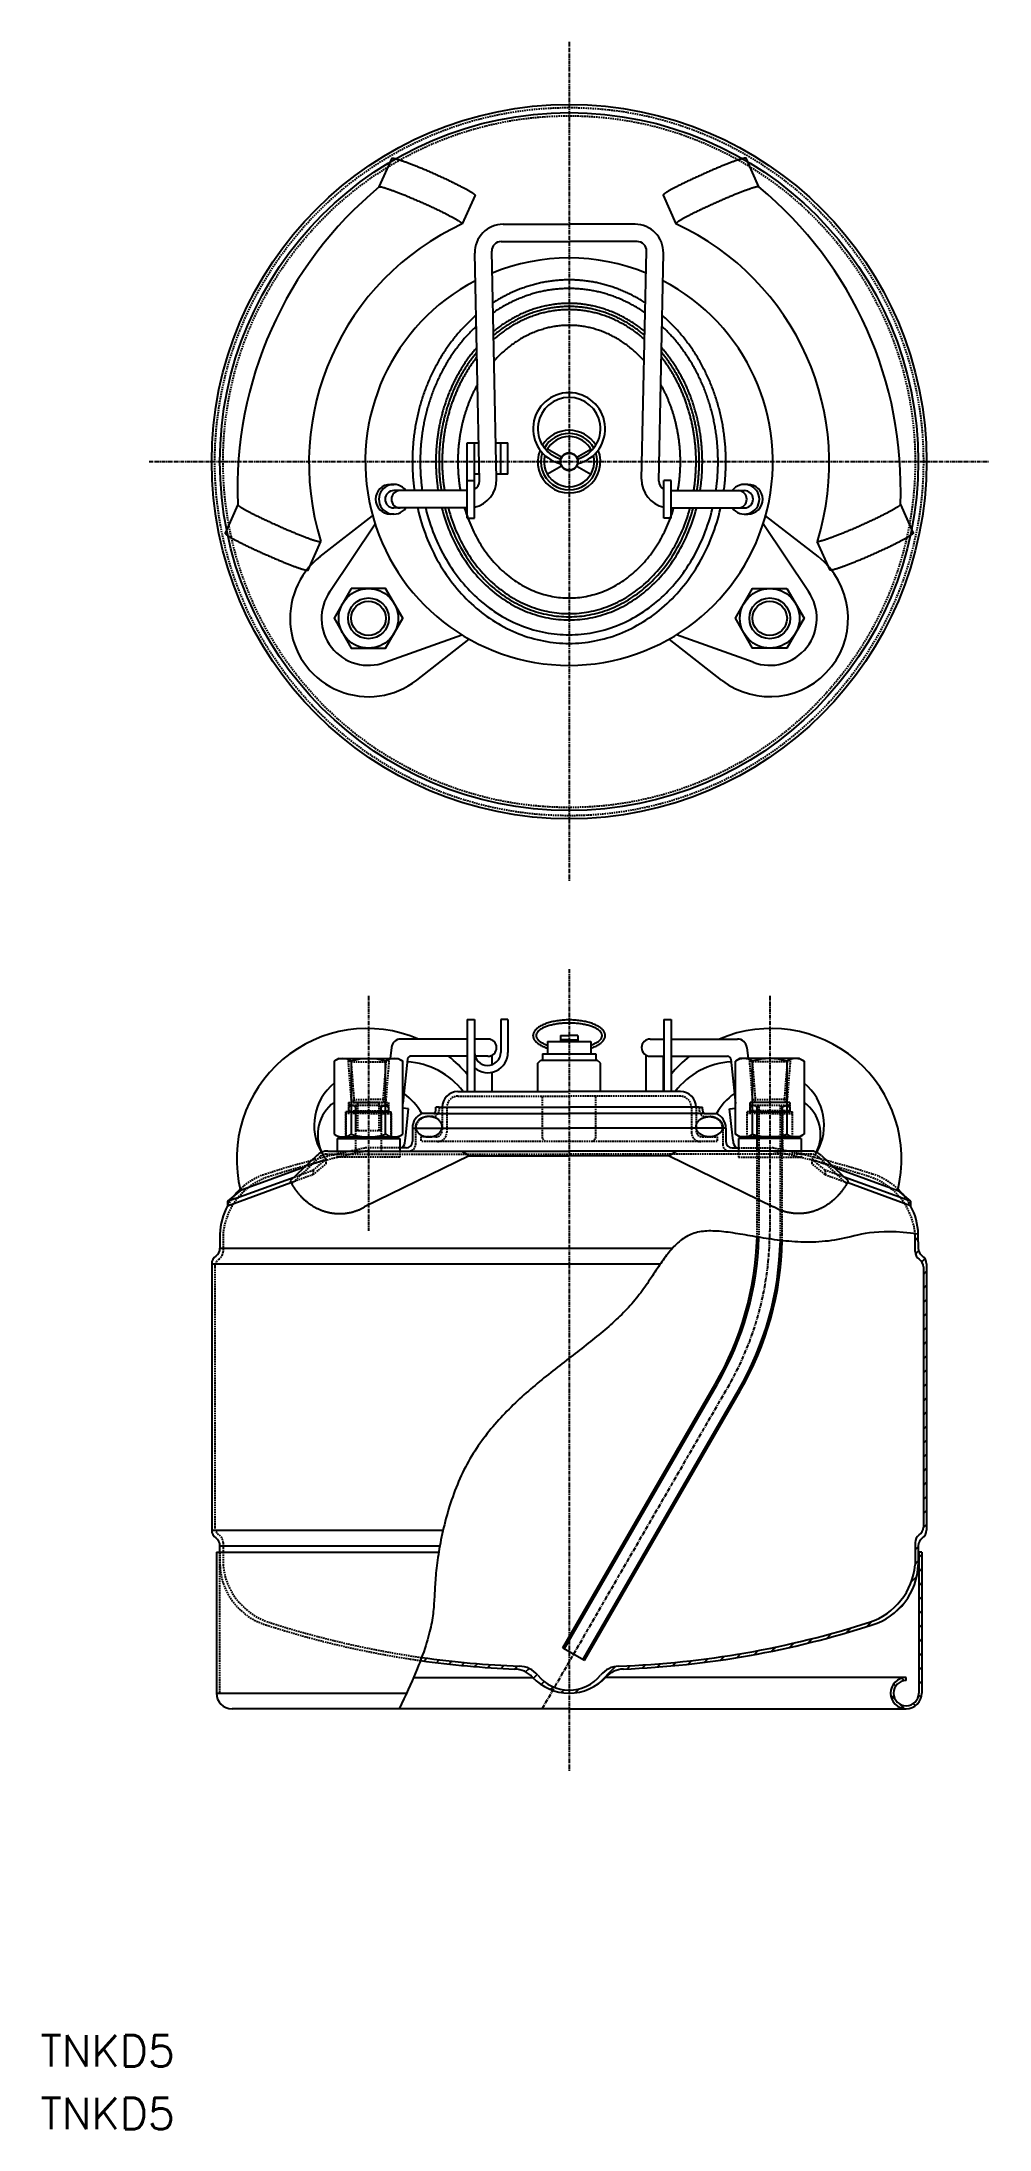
# Model space of a CAD drawing. Extents: x -168 to 134, y -532 to 134.
import ezdxf

# ---------------------------------------------------------------- set-up
doc = ezdxf.new("R2010")
doc.units = 0
doc.linetypes.add('CENTER', pattern=[2, 1.25, -0.25, 0.25, -0.25])
doc.linetypes.add('DASHED', pattern=[0.75, 0.5, -0.25])
doc.layers.get('0').update_dxf_attribs({"linetype": 'CONTINUOUS'})
doc.layers.add('CENTER', color=1, linetype='CENTER')
doc.styles.get("Standard").update_dxf_attribs({"font": 'txt.shx', "bigfont": 'bigfont.shx'})

msp = doc.modelspace()

# ---------------------------------------------------------------- texts
at = {"color": 7, "linetype": 'CONTINUOUS'}
for p in [(-168.63, -512.17), (-168.63, -532.17)]:
    msp.add_text('TNKD5', height=10, dxfattribs=at).set_placement(p)

# ---------------------------------------------------------------- blocks, each defined once
blk = doc.blocks.new('*X5')
at = {"color": 0, "linetype": 'CONTINUOUS'}
for p, q in [((112.5, -349.65), (111.5, -348.65)), ((112.5, -354.14), (111.5, -353.14)), ((112.5, -358.63), (111.5, -357.63)), ((112.5, -363.12), (111.5, -362.12)), ((112.5, -367.61), (111.5, -366.61)), ((112.5, -372.1), (111.5, -371.1)), ((112.5, -376.59), (111.5, -375.59)), ((112.5, -381.08), (111.5, -380.08)), ((112.5, -385.57), (111.5, -384.57)), ((104.2, -390.74), (103.48, -390.02)), ((106.98, -389.03), (106.14, -388.19)), ((112.5, -390.06), (111.5, -389.06)), ((104.14, -395.17), (102.53, -393.56)), ((106.94, -397.97), (105.33, -396.36)), ((110.48, -397.02), (109.76, -396.3)), ((112.31, -394.36), (111.47, -393.52))]:
    blk.add_line(p, q, dxfattribs=at)
blk = doc.blocks.new('*X6')
at = {"color": 0, "linetype": 'CONTINUOUS'}
for p, q in [((110.37, -248.51), (111.37, -247.51)), ((110.49, -252.88), (111.49, -251.88)), ((112.51, -255.36), (113.51, -254.36)), ((113, -259.35), (114, -258.35)), ((113, -263.85), (114, -262.85)), ((113, -268.34), (114, -267.34)), ((113, -272.83), (114, -271.83)), ((113, -277.32), (114, -276.32)), ((113, -281.81), (114, -280.81)), ((113, -286.3), (114, -285.3)), ((113, -290.79), (114, -289.79)), ((113, -295.28), (114, -294.28)), ((113, -299.77), (114, -298.77)), ((113, -304.26), (114, -303.26)), ((113, -308.75), (114, -307.75)), ((113, -313.24), (114, -312.24)), ((113, -317.73), (114, -316.73)), ((113, -322.22), (114, -321.22)), ((113, -326.71), (114, -325.71)), ((113, -331.2), (114, -330.2)), ((112.99, -340.18), (114, -339.18)), ((113, -335.69), (114, -334.69)), ((110.37, -347.3), (111.37, -346.3)), ((110.37, -351.79), (111.37, -350.79)), ((109.13, -357.52), (110.9, -355.74)), ((103.52, -367.61), (106.83, -364.31)), ((88.38, -373.78), (89.99, -372.17)), ((94.82, -371.83), (96.54, -370.11)), ((58.99, -380.72), (60.3, -379.41)), ((64.55, -379.65), (65.91, -378.29)), ((70.25, -378.43), (71.66, -377.02)), ((76.11, -377.06), (77.58, -375.59)), ((82.15, -375.52), (83.68, -373.98)), ((-46.32, -382.75), (-45.4, -381.84)), ((-42.35, -383.27), (-41.43, -382.36)), ((-38.33, -383.74), (-37.41, -382.82)), ((-34.26, -384.16), (-33.33, -383.24)), ((-30.13, -384.53), (-29.21, -383.6)), ((-25.96, -384.84), (-25.03, -383.91)), ((-21.72, -385.1), (-20.79, -384.16)), ((-17.43, -385.3), (-16.49, -384.36)), ((-13.87, -386.23), (-12.78, -385.14)), ((9.22, -390.08), (14.8, -384.49)), ((18.54, -385.25), (19.56, -384.22)), ((23.26, -385.01), (24.32, -383.96)), ((28.08, -384.69), (29.16, -383.61)), ((32.97, -384.28), (34.09, -383.17)), ((37.97, -383.78), (39.12, -382.63)), ((43.06, -383.18), (44.24, -382)), ((48.25, -382.48), (49.47, -381.25)), ((53.56, -381.66), (54.82, -380.39)), ((-11.39, -388.24), (-10.21, -387.06)), ((-8.94, -390.27), (-7.95, -389.29)), ((-6.01, -391.83), (-5.12, -390.95)), ((-2.49, -392.81), (-1.59, -391.9)), ((1.92, -392.88), (3.21, -391.6))]:
    blk.add_line(p, q, dxfattribs=at)
blk = doc.blocks.new('*X7')
at = {"color": 0, "linetype": 'CONTINUOUS'}
for p, q in [((67.31, -250.61), (67.94, -249.98)), ((66.39, -260.51), (67.12, -259.78)), ((66.99, -255.42), (67.66, -254.75)), ((65.47, -265.92), (66.25, -265.14)), ((64.12, -271.76), (64.98, -270.9)), ((62.21, -278.16), (63.18, -277.19)), ((59.47, -285.39), (60.61, -284.25)), ((55.29, -294.06), (56.75, -292.6)), ((49.25, -304.59), (50.89, -302.95)), ((43.12, -315.21), (44.76, -313.57)), ((36.99, -325.84), (38.63, -324.2)), ((30.85, -336.46), (32.49, -334.82)), ((24.72, -347.08), (26.36, -345.44)), ((18.59, -357.71), (20.22, -356.07)), ((12.45, -368.33), (14.09, -366.69)), ((6.32, -378.95), (7.96, -377.32))]:
    blk.add_line(p, q, dxfattribs=at)
blk = doc.blocks.new('*X8')
at = {"color": 0, "linetype": 'CONTINUOUS'}
for p, q in [((59.89, -249.05), (60.52, -248.42)), ((58.93, -258.99), (59.65, -258.27)), ((59.55, -253.88), (60.22, -253.21)), ((57.97, -264.44), (58.76, -263.65)), ((56.58, -270.33), (57.45, -269.45)), ((54.6, -276.79), (55.59, -275.8)), ((51.77, -284.11), (52.93, -282.95)), ((47.4, -292.97), (48.91, -291.46)), ((41.3, -303.56), (42.94, -301.92)), ((35.17, -314.18), (36.81, -312.54)), ((29.04, -324.81), (30.68, -323.17)), ((22.9, -335.43), (24.54, -333.79)), ((16.77, -346.05), (18.41, -344.41)), ((10.64, -356.68), (12.27, -355.04)), ((4.5, -367.3), (6.14, -365.66)), ((0, -376.29), (0.01, -376.28))]:
    blk.add_line(p, q, dxfattribs=at)

# ---------------------------------------------------------------- linework, layer by layer
at = {"color": 7, "linetype": 'CONTINUOUS'}
for p, q in [((-60.56, 87.66), (-56.49, 96.8)), ((60.56, 87.66), (56.49, 96.8)), ((-30, 85), (-34.07, 75.86)), ((30, 85), (34.07, 75.86)), ((-21.07, 75.75), (0, 75.75)), ((21.07, 75.75), (0, 75.75)), ((-23.13, -5.56), (-24.68, 67.19)), ((-21.69, 70.25), (0, 70.25)), ((21.69, 70.25), (0, 70.25)), ((23.13, -5.56), (24.68, 67.19)), ((-28.63, -6.19), (-30.07, 66.57)), ((28.63, -6.19), (30.07, 66.57)), ((-32.5, -18), (-32.5, 6)), ((-32.5, 6), (-28.87, 6)), ((-30.2, -18), (-30.2, 6)), ((-23.38, 6), (-19.5, 6)), ((-21.8, -4), (-21.8, 6)), ((-19.5, -4), (-19.5, 6)), ((-2.47, 1.42), (-6.93, 4)), ((2.47, 1.42), (6.93, 4)), ((-32.5, -6), (-30.2, -6)), ((-28.67, -4), (-30.2, -4)), ((-19.5, -4), (-23.16, -4)), ((-2.47, -1.43), (-6.93, -4)), ((2.47, -1.43), (6.93, -4)), ((30.2, -18), (30.2, -6)), ((32.5, -6), (30.2, -6)), ((32.5, -18), (32.5, -6)), ((-57, -7.25), (-55.93, -7.25)), ((-32.5, -9.25), (-55.93, -9.25)), ((32.5, -9.25), (55.93, -9.25)), ((57, -7.25), (55.93, -7.25)), ((-105.67, -13.65), (-109.73, -22.79)), ((-79.39, -30.3), (-62.67, -17.24)), ((-76.32, -41.44), (-61.91, -19.81)), ((-55.93, -16.75), (-57, -16.75)), ((-32.5, -14.75), (-55.93, -14.75)), ((-32.5, -18), (-30.2, -18)), ((32.5, -18), (30.2, -18)), ((32.5, -14.75), (55.93, -14.75)), ((55.93, -16.75), (57, -16.75)), ((76.32, -41.44), (61.91, -19.81)), ((79.39, -30.3), (62.67, -17.24)), ((105.67, -13.65), (109.73, -22.79)), ((-83.24, -34.58), (-79.17, -25.45)), ((83.24, -34.58), (79.17, -25.45)), ((-58.68, -64.02), (-34.2, -55.27)), ((-48.61, -69.7), (-31.89, -56.64)), ((48.61, -69.7), (31.89, -56.64)), ((58.68, -64.02), (34.2, -55.27)), ((-32.5, -178), (-30.2, -178)), ((-32.5, -178), (-32.5, -201)), ((-30.2, -178), (-30.2, -201)), ((-19.5, -178), (-21.8, -178)), ((-21.8, -178), (-21.8, -188.5)), ((-19.5, -178), (-19.5, -188.5)), ((30.2, -178), (32.5, -178)), ((30.2, -178), (30.2, -201)), ((32.5, -178), (32.5, -201)), ((-32.5, -184.25), (-53.7, -184.25)), ((-25.88, -184.25), (-30.18, -184.25)), ((-6.93, -185), (-6.93, -189)), ((-6.93, -185), (0, -185)), ((-2.75, -183.15), (-2.75, -185)), ((-2.75, -183.15), (0, -183.15)), ((0, -184.46), (-2.75, -184.46)), ((2.75, -183.15), (0, -183.15)), ((0, -184.46), (2.75, -184.46)), ((0, -185), (6.93, -185)), ((2.75, -183.15), (2.75, -185)), ((6.93, -185), (6.93, -189)), ((25.88, -184.25), (30.18, -184.25)), ((32.5, -184.25), (53.7, -184.25)), ((-73.5, -190.5), (-74.97, -191.35)), ((-74.97, -191.35), (-74.97, -214.65)), ((-73.5, -190.5), (-54.5, -190.5)), ((-73.5, -190.5), (-54.5, -190.5)), ((-73.5, -190.5), (-64, -190.5)), ((-69.48, -191.35), (-69.48, -214.65)), ((-58.52, -214.65), (-58.52, -191.35)), ((-56.68, -186.94), (-57.06, -190.5)), ((-54.5, -190.5), (-53.03, -191.35)), ((-51.54, -190.65), (-53.03, -204.79)), ((-53.03, -214.65), (-53.03, -191.35)), ((-32.5, -189.75), (-50.55, -189.75)), ((-25.88, -189.75), (-30.01, -189.75)), ((-24.57, -192.45), (-24.57, -189.42)), ((-10, -192), (-9, -191)), ((-10, -201), (-10, -192)), ((-9, -191), (0, -191)), ((-8.5, -189), (0, -189)), ((-8.5, -189), (-8.5, -191)), ((0, -189), (8.5, -189)), ((0, -191), (9, -191)), ((8.5, -189), (8.5, -191)), ((10, -192), (9, -191)), ((10, -201), (10, -192)), ((24.57, -201), (24.57, -189.42)), ((25.88, -189.75), (30.2, -189.75)), ((30.07, -201), (30.07, -189.75)), ((32.5, -189.75), (50.55, -189.75)), ((51.54, -190.65), (53.03, -204.79)), ((54.5, -190.5), (53.03, -191.35)), ((53.03, -214.65), (53.03, -191.35)), ((73.5, -190.5), (54.5, -190.5)), ((73.5, -190.5), (54.5, -190.5)), ((56.68, -186.94), (57.06, -190.5)), ((58.52, -214.65), (58.52, -191.35)), ((73.5, -190.5), (64, -190.5)), ((69.48, -191.35), (69.48, -214.65)), ((73.5, -190.5), (74.97, -191.35)), ((74.97, -191.35), (74.97, -214.65)), ((-30.07, -201), (-30.07, -193.57)), ((-24.57, -201), (-24.57, -194.84)), ((-51.2, -206.55), (-53.03, -206.36)), ((-42.5, -206.6), (-42.5, -206)), ((-41.5, -206), (-42.5, -206)), ((-41.5, -206), (0, -206)), ((-35.5, -201), (0, -201)), ((35.5, -201), (0, -201)), ((41.5, -206), (0, -206)), ((6, -201), (3.82, -201)), ((41.5, -206), (42.5, -206)), ((42.5, -206.6), (42.5, -206)), ((51.2, -206.55), (53.03, -206.36)), ((-52.09, -214.98), (-51.2, -206.55)), ((-50, -212.65), (-50, -217)), ((-50, -212.65), (0, -212.65)), ((-43.11, -208), (-46.83, -208)), ((-43.11, -208), (0, -208)), ((43.11, -208), (0, -208)), ((50, -212.65), (0, -212.65)), ((43.11, -208), (46.83, -208)), ((50, -212.65), (50, -217)), ((52.09, -214.98), (51.2, -206.55)), ((-74.97, -214.65), (-73.5, -215.5)), ((-74, -216), (-74, -220)), ((-74, -216), (-54, -216)), ((-73.5, -215.5), (-54.5, -215.5)), ((-71.25, -215.5), (-56.75, -215.5)), ((-70.75, -216), (-70.75, -215.5)), ((-57.25, -216), (-57.25, -215.5)), ((-54.5, -215.5), (-53.03, -214.65)), ((-54, -216), (-54, -220)), ((-52, -219), (-54, -219)), ((-52.28, -216.75), (-52.09, -214.98)), ((52, -219), (54, -219)), ((52.28, -216.75), (52.09, -214.98)), ((54.5, -215.5), (53.03, -214.65)), ((74, -216), (54, -216)), ((54, -216), (54, -220)), ((73.5, -215.5), (54.5, -215.5)), ((56.75, -215.5), (71.25, -215.5)), ((57.25, -216), (57.25, -215.5)), ((70.75, -216), (70.75, -215.5)), ((74.97, -214.65), (73.5, -215.5)), ((74, -216), (74, -220)), ((-84.4, -225.15), (-104.8, -232.58)), ((-80.45, -221.38), (-89, -229.54)), ((-77, -220), (0, -220)), ((-31.89, -221.5), (-65.24, -237.85)), ((-34.2, -220), (-31.89, -221.5)), ((-31.89, -221.5), (0, -221.5)), ((77, -220), (0, -220)), ((31.89, -221.5), (0, -221.5)), ((34.2, -220), (31.89, -221.5)), ((31.89, -221.5), (65.24, -237.85)), ((80.45, -221.38), (89, -229.54)), ((84.4, -225.15), (104.8, -232.58)), ((-108.93, -236.03), (-87.71, -228.3)), ((-108.93, -237.45), (-88.71, -230.09)), ((-104.8, -232.58), (-108.93, -236.03)), ((108.93, -236.03), (87.71, -228.3)), ((108.93, -237.45), (88.71, -230.09)), ((104.8, -232.58), (108.93, -236.03)), ((104.8, -232.58), (108.93, -236.03)), ((-108.93, -236.03), (-108.93, -237.45)), ((108.93, -236.03), (108.93, -237.45)), ((108.93, -236.03), (108.93, -237.45)), ((-111.37, -246.53), (-111.37, -251.04)), ((-111.37, -251.04), (0, -251.04)), ((0, -251.04), (32.95, -251.04)), ((110.37, -252.04), (110.37, -246.53)), ((111.37, -248.98), (111.37, -246.53)), ((111.37, -248.98), (111.37, -251.04)), ((-114, -256), (-114, -341)), ((-114, -256), (-114, -341)), ((-114, -256), (0, -256)), ((0, -256), (29.14, -256)), ((113, -257), (113, -340)), ((114, -256), (114, -341)), ((-1.96, -378.5), (46.6, -294.38)), ((-1.44, -378.8), (47.2, -294.54)), ((4.44, -382.2), (54, -296.36)), ((4.96, -382.5), (54.6, -296.52)), ((-114, -341), (-40.2, -341)), ((-111.37, -348.02), (-111.37, -345.96)), ((-111.37, -345.96), (-41.23, -345.96)), ((110.37, -344.96), (110.37, -352.03)), ((111.37, -345.96), (111.37, -352.03)), ((-112.5, -348.02), (-111.5, -348.02)), ((-112.5, -348.02), (-112.5, -393)), ((-111.5, -348.02), (-41.59, -348.02)), ((112.5, -348.02), (111.37, -348.02)), ((111.5, -348.02), (111.5, -393)), ((112.5, -348.02), (112.5, -393)), ((-1.96, -378.5), (4.96, -382.5)), ((-112.5, -393), (-51.58, -393)), ((-49.61, -388), (-11.62, -388)), ((107.5, -388), (11.62, -388)), ((107.5, -389), (107.5, -388)), ((0, -398), (-107.5, -398)), ((0, -398), (107.5, -398))]:
    msp.add_line(p, q, dxfattribs=at)
at = {"color": 3, "linetype": 'DASHED'}
for p, q in [((-70.57, -190.5), (-69.57, -191.5)), ((-70.57, -190.5), (-69.57, -203.5)), ((-69.57, -191.5), (-58.43, -191.5)), ((-69.57, -191.5), (-68.57, -204.5)), ((-58.43, -191.5), (-59.43, -204.5)), ((-57.43, -190.5), (-58.43, -191.5)), ((-57.43, -190.5), (-58.43, -203.5)), ((57.43, -190.5), (58.43, -203.5)), ((57.43, -190.5), (58.43, -191.5)), ((69.57, -191.5), (58.43, -191.5)), ((58.43, -191.5), (59.43, -204.5)), ((69.57, -191.5), (68.57, -204.5)), ((70.57, -190.5), (69.57, -203.5)), ((70.57, -190.5), (69.57, -191.5)), ((-70.4, -204.5), (-57.6, -204.5)), ((-70.4, -204.5), (-70.4, -207.2)), ((-70, -205.5), (-70, -204.5)), ((-58, -204.5), (-70, -204.5)), ((-58, -205.5), (-70, -205.5)), ((-69.57, -203.5), (-68.57, -204.5)), ((-69.57, -203.5), (-64, -203.5)), ((-68, -213.5), (-68, -205.5)), ((-67.4, -213.5), (-67.4, -204.5)), ((-58.43, -203.5), (-64, -203.5)), ((-60.6, -213.5), (-60.6, -204.5)), ((-60, -213.5), (-60, -205.5)), ((-58.43, -203.5), (-59.43, -204.5)), ((-58.43, -203.5), (-58.43, -204.5)), ((-58, -205.5), (-58, -204.5)), ((-57.6, -204.5), (-57.6, -207.2)), ((-41.5, -206), (-41.5, -207)), ((-40.5, -206), (-40.5, -213.5)), ((-39, -206), (-39, -214)), ((-35.5, -202.5), (0, -202.5)), ((-8.5, -216), (-8.5, -202.5)), ((35.5, -202.5), (0, -202.5)), ((8.5, -216), (8.5, -202.5)), ((39, -206), (39, -214)), ((40.5, -206), (40.5, -213.5)), ((41.5, -206), (41.5, -207)), ((70.4, -204.5), (57.6, -204.5)), ((57.6, -204.5), (57.6, -207.2)), ((70.25, -204.5), (57.75, -204.5)), ((57.75, -205.5), (57.75, -204.5)), ((70.25, -205.5), (57.75, -205.5)), ((58.43, -203.5), (58.43, -204.5)), ((58.43, -203.5), (64, -203.5)), ((58.43, -203.5), (59.43, -204.5)), ((60, -244.38), (60, -205.5)), ((60.6, -244.54), (60.6, -205.5)), ((69.57, -203.5), (64, -203.5)), ((67.4, -246.36), (67.4, -205.5)), ((68, -246.52), (68, -205.5)), ((69.57, -203.5), (68.57, -204.5)), ((70.25, -205.5), (70.25, -204.5)), ((70.4, -204.5), (70.4, -207.2)), ((-64, -207.5), (-71.25, -207.5)), ((-71.25, -215.5), (-71.25, -207.5)), ((-64, -208), (-71.25, -208)), ((-71.25, -208), (-71.25, -215.5)), ((-70.7, -207.5), (-70.4, -207.2)), ((-70.4, -207.2), (-57.6, -207.2)), ((-70.25, -208), (-70.25, -207.5)), ((-70.25, -207.5), (-57.75, -207.5)), ((-68.1, -207.5), (-68.1, -220)), ((-64, -207.5), (-56.75, -207.5)), ((-64, -208), (-56.75, -208)), ((-59.9, -207.5), (-59.9, -220)), ((-57.75, -208), (-57.75, -207.5)), ((-57.6, -207.2), (-57.3, -207.5)), ((-56.75, -215.5), (-56.75, -207.5)), ((-56.75, -208), (-56.75, -215.5)), ((-49, -213), (-49, -218)), ((-43.5, -209), (-45, -209)), ((43.5, -209), (45, -209)), ((49, -213), (49, -218)), ((64, -207.5), (56.75, -207.5)), ((56.75, -215.5), (56.75, -207.5)), ((56.75, -215.5), (56.75, -208)), ((64, -208), (56.75, -208)), ((57.6, -207.2), (57.3, -207.5)), ((70.4, -207.2), (57.6, -207.2)), ((57.75, -208), (57.75, -207.5)), ((57.75, -207.5), (70.25, -207.5)), ((59.9, -207.5), (59.9, -220)), ((64, -207.5), (71.25, -207.5)), ((64, -208), (71.25, -208)), ((68.1, -207.5), (68.1, -220)), ((70.25, -208), (70.25, -207.5)), ((70.7, -207.5), (70.4, -207.2)), ((71.25, -215.5), (71.25, -207.5)), ((71.25, -215.5), (71.25, -208)), ((-60, -213.5), (-68, -213.5)), ((-54, -219), (-64.7, -219)), ((-42.5, -215.5), (-47.25, -215.5)), ((-47.25, -215.5), (-47.25, -217)), ((0, -217), (-47.25, -217)), ((-7.5, -217), (-8.5, -216)), ((47.25, -217), (0, -217)), ((7.5, -217), (8.5, -216)), ((42.5, -215.5), (47.25, -215.5)), ((47.25, -215.5), (47.25, -217)), ((54, -219), (64.7, -219)), ((-79.47, -221.83), (-88.31, -230.26)), ((-87.71, -228.3), (-81.62, -226.09)), ((-77.49, -222.63), (-84.4, -225.15)), ((-81.62, -226.09), (-77.49, -222.63)), ((-81.62, -227.51), (-77.49, -224.06)), ((-81.62, -226.09), (-81.62, -227.51)), ((-77.49, -224.06), (-77.49, -222.63)), ((-77.4, -221), (0, -221)), ((-74, -220), (-74, -222)), ((-54, -222), (-74, -222)), ((-54, -220), (-54, -222)), ((77.4, -221), (0, -221)), ((54, -220), (54, -222)), ((54, -222), (74, -222)), ((74, -220), (74, -222)), ((81.62, -226.09), (77.49, -222.63)), ((77.49, -224.06), (77.49, -222.63)), ((77.49, -222.63), (84.4, -225.15)), ((81.62, -227.51), (77.49, -224.06)), ((79.47, -221.83), (88.31, -230.26)), ((87.71, -228.3), (81.62, -226.09)), ((81.62, -226.09), (81.62, -227.51)), ((-81.62, -227.51), (-88.71, -230.09)), ((81.62, -227.51), (88.71, -230.09)), ((-110.37, -246.53), (-110.37, -252.04)), ((-113, -257), (-113, -340)), ((-110.37, -344.96), (-110.37, -352.03)), ((-111.5, -348.02), (-111.5, -393)), ((-111.37, -348.02), (-111.37, -352.03))]:
    msp.add_line(p, q, dxfattribs=at)
at = {"color": 7, "linetype": 'CONTINUOUS'}
for points in [[(-69.48, -40.5), (-74.97, -50), (-69.48, -59.5), (-58.52, -59.5), (-53.03, -50), (-58.52, -40.5)], [(69.48, -40.5), (74.97, -50), (69.48, -59.5), (58.52, -59.5), (53.03, -50), (58.52, -40.5)]]:
    msp.add_lwpolyline(points, close=True, dxfattribs=at)
for points in [[(-56.49, 96.8, 0), (-56.48, 96.82, 0), (-56.46, 96.83, 0), (-56.43, 96.85, 0), (-56.39, 96.86, 0), (-56.34, 96.86, 0), (-56.29, 96.87, 0), (-56.23, 96.86, 0), (-56.16, 96.86, 0), (-56.08, 96.85, 0), (-56, 96.84, 0), (-55.9, 96.83, 0), (-55.8, 96.81, 0), (-55.7, 96.78, 0), (-55.58, 96.76, 0), (-55.46, 96.73, 0), (-55.33, 96.7, 0), (-55.19, 96.66, 0), (-55.05, 96.62, 0), (-54.9, 96.58, 0), (-54.74, 96.53, 0), (-54.57, 96.48, 0), (-54.4, 96.43, 0), (-54.22, 96.37, 0), (-54.03, 96.31, 0), (-53.84, 96.25, 0), (-53.64, 96.18, 0), (-53.44, 96.11, 0), (-53.23, 96.04, 0), (-53.01, 95.96, 0), (-52.79, 95.88, 0), (-52.56, 95.8, 0), (-52.33, 95.71, 0), (-52.09, 95.63, 0), (-51.84, 95.54, 0), (-51.59, 95.44, 0), (-51.34, 95.35, 0), (-51.08, 95.25, 0), (-50.81, 95.14, 0), (-50.54, 95.04, 0), (-50.27, 94.93, 0), (-49.99, 94.82, 0), (-49.71, 94.71, 0), (-49.42, 94.6, 0), (-49.13, 94.48, 0), (-48.84, 94.37, 0), (-48.54, 94.25, 0), (-48.24, 94.12, 0), (-47.94, 94, 0), (-47.63, 93.87, 0), (-47.33, 93.74, 0), (-47.02, 93.62, 0), (-46.7, 93.48, 0), (-46.39, 93.35, 0), (-46.07, 93.22, 0), (-45.75, 93.08, 0), (-45.43, 92.94, 0), (-45.11, 92.81, 0), (-44.79, 92.67, 0), (-44.46, 92.53, 0), (-44.14, 92.38, 0), (-43.82, 92.24, 0), (-43.49, 92.1, 0), (-43.16, 91.96, 0), (-42.84, 91.81, 0), (-42.51, 91.67, 0), (-42.19, 91.52, 0), (-41.87, 91.37, 0), (-41.54, 91.23, 0), (-41.22, 91.08, 0), (-40.9, 90.94, 0), (-40.58, 90.79, 0), (-40.26, 90.64, 0), (-39.95, 90.5, 0), (-39.63, 90.35, 0), (-39.32, 90.21, 0), (-39.01, 90.06, 0), (-38.7, 89.92, 0), (-38.4, 89.77, 0), (-38.1, 89.63, 0), (-37.8, 89.48, 0), (-37.51, 89.34, 0), (-37.22, 89.2, 0), (-36.93, 89.06, 0), (-36.64, 88.92, 0), (-36.36, 88.79, 0), (-36.09, 88.65, 0), (-35.82, 88.51, 0), (-35.55, 88.38, 0), (-35.29, 88.25, 0), (-35.03, 88.12, 0), (-34.78, 87.99, 0), (-34.53, 87.86, 0), (-34.29, 87.74, 0), (-34.05, 87.61, 0), (-33.82, 87.49, 0), (-33.59, 87.37, 0), (-33.37, 87.26, 0), (-33.16, 87.14, 0), (-32.95, 87.03, 0), (-32.75, 86.92, 0), (-32.55, 86.81, 0), (-32.36, 86.7, 0), (-32.18, 86.6, 0), (-32.01, 86.5, 0), (-31.84, 86.4, 0), (-31.68, 86.31, 0), (-31.52, 86.22, 0), (-31.37, 86.13, 0), (-31.23, 86.04, 0), (-31.1, 85.96, 0), (-30.97, 85.88, 0), (-30.85, 85.8, 0), (-30.74, 85.72, 0), (-30.64, 85.65, 0), (-30.54, 85.58, 0), (-30.45, 85.52, 0), (-30.37, 85.46, 0), (-30.3, 85.4, 0), (-30.23, 85.34, 0), (-30.18, 85.29, 0), (-30.13, 85.24, 0), (-30.08, 85.2, 0), (-30.05, 85.16, 0), (-30.02, 85.12, 0), (-30.01, 85.08, 0), (-30, 85.05, 0), (-29.99, 85.02, 0), (-30, 85, 0)], [(56.49, 96.8, 0), (56.48, 96.82, 0), (56.46, 96.83, 0), (56.43, 96.85, 0), (56.39, 96.86, 0), (56.34, 96.86, 0), (56.29, 96.87, 0), (56.23, 96.86, 0), (56.16, 96.86, 0), (56.08, 96.85, 0), (56, 96.84, 0), (55.9, 96.83, 0), (55.8, 96.81, 0), (55.7, 96.78, 0), (55.58, 96.76, 0), (55.46, 96.73, 0), (55.33, 96.7, 0), (55.19, 96.66, 0), (55.05, 96.62, 0), (54.9, 96.58, 0), (54.74, 96.53, 0), (54.57, 96.48, 0), (54.4, 96.43, 0), (54.22, 96.37, 0), (54.03, 96.31, 0), (53.84, 96.25, 0), (53.64, 96.18, 0), (53.44, 96.11, 0), (53.23, 96.04, 0), (53.01, 95.96, 0), (52.79, 95.88, 0), (52.56, 95.8, 0), (52.33, 95.71, 0), (52.09, 95.63, 0), (51.84, 95.54, 0), (51.59, 95.44, 0), (51.34, 95.35, 0), (51.08, 95.25, 0), (50.81, 95.14, 0), (50.54, 95.04, 0), (50.27, 94.93, 0), (49.99, 94.82, 0), (49.71, 94.71, 0), (49.42, 94.6, 0), (49.13, 94.48, 0), (48.84, 94.37, 0), (48.54, 94.25, 0), (48.24, 94.12, 0), (47.94, 94, 0), (47.63, 93.87, 0), (47.33, 93.74, 0), (47.02, 93.62, 0), (46.7, 93.48, 0), (46.39, 93.35, 0), (46.07, 93.22, 0), (45.75, 93.08, 0), (45.43, 92.94, 0), (45.11, 92.81, 0), (44.79, 92.67, 0), (44.46, 92.53, 0), (44.14, 92.38, 0), (43.82, 92.24, 0), (43.49, 92.1, 0), (43.16, 91.96, 0), (42.84, 91.81, 0), (42.51, 91.67, 0), (42.19, 91.52, 0), (41.87, 91.37, 0), (41.54, 91.23, 0), (41.22, 91.08, 0), (40.9, 90.94, 0), (40.58, 90.79, 0), (40.26, 90.64, 0), (39.95, 90.5, 0), (39.63, 90.35, 0), (39.32, 90.21, 0), (39.01, 90.06, 0), (38.7, 89.92, 0), (38.4, 89.77, 0), (38.1, 89.63, 0), (37.8, 89.48, 0), (37.51, 89.34, 0), (37.22, 89.2, 0), (36.93, 89.06, 0), (36.64, 88.92, 0), (36.36, 88.79, 0), (36.09, 88.65, 0), (35.82, 88.51, 0), (35.55, 88.38, 0), (35.29, 88.25, 0), (35.03, 88.12, 0), (34.78, 87.99, 0), (34.53, 87.86, 0), (34.29, 87.74, 0), (34.05, 87.61, 0), (33.82, 87.49, 0), (33.59, 87.37, 0), (33.37, 87.26, 0), (33.16, 87.14, 0), (32.95, 87.03, 0), (32.75, 86.92, 0), (32.55, 86.81, 0), (32.36, 86.7, 0), (32.18, 86.6, 0), (32.01, 86.5, 0), (31.84, 86.4, 0), (31.68, 86.31, 0), (31.52, 86.22, 0), (31.37, 86.13, 0), (31.23, 86.04, 0), (31.1, 85.96, 0), (30.97, 85.88, 0), (30.85, 85.8, 0), (30.74, 85.72, 0), (30.64, 85.65, 0), (30.54, 85.58, 0), (30.45, 85.52, 0), (30.37, 85.46, 0), (30.3, 85.4, 0), (30.23, 85.34, 0), (30.18, 85.29, 0), (30.13, 85.24, 0), (30.08, 85.2, 0), (30.05, 85.16, 0), (30.02, 85.12, 0), (30.01, 85.08, 0), (30, 85.05, 0), (29.99, 85.02, 0), (30, 85, 0)], [(-60.56, 87.66, 0), (-60.55, 87.68, 0), (-60.52, 87.7, 0), (-60.49, 87.71, 0), (-60.46, 87.72, 0), (-60.41, 87.73, 0), (-60.36, 87.73, 0), (-60.3, 87.73, 0), (-60.23, 87.72, 0), (-60.15, 87.72, 0), (-60.06, 87.71, 0), (-59.97, 87.69, 0), (-59.87, 87.67, 0), (-59.76, 87.65, 0), (-59.65, 87.62, 0), (-59.53, 87.59, 0), (-59.4, 87.56, 0), (-59.26, 87.52, 0), (-59.11, 87.48, 0), (-58.96, 87.44, 0), (-58.8, 87.39, 0), (-58.64, 87.34, 0), (-58.47, 87.29, 0), (-58.29, 87.23, 0), (-58.1, 87.17, 0), (-57.91, 87.11, 0), (-57.71, 87.04, 0), (-57.51, 86.97, 0), (-57.3, 86.9, 0), (-57.08, 86.82, 0), (-56.86, 86.75, 0), (-56.63, 86.66, 0), (-56.39, 86.58, 0), (-56.15, 86.49, 0), (-55.91, 86.4, 0), (-55.66, 86.31, 0), (-55.4, 86.21, 0), (-55.14, 86.11, 0), (-54.88, 86.01, 0), (-54.61, 85.91, 0), (-54.33, 85.8, 0), (-54.06, 85.69, 0), (-53.77, 85.58, 0), (-53.49, 85.46, 0), (-53.2, 85.35, 0), (-52.91, 85.23, 0), (-52.61, 85.11, 0), (-52.31, 84.99, 0), (-52.01, 84.86, 0), (-51.7, 84.74, 0), (-51.39, 84.61, 0), (-51.08, 84.48, 0), (-50.77, 84.35, 0), (-50.45, 84.22, 0), (-50.14, 84.08, 0), (-49.82, 83.95, 0), (-49.5, 83.81, 0), (-49.18, 83.67, 0), (-48.86, 83.53, 0), (-48.53, 83.39, 0), (-48.21, 83.25, 0), (-47.88, 83.11, 0), (-47.56, 82.96, 0), (-47.23, 82.82, 0), (-46.91, 82.68, 0), (-46.58, 82.53, 0), (-46.26, 82.39, 0), (-45.93, 82.24, 0), (-45.61, 82.09, 0), (-45.29, 81.95, 0), (-44.97, 81.8, 0), (-44.65, 81.65, 0), (-44.33, 81.51, 0), (-44.01, 81.36, 0), (-43.7, 81.22, 0), (-43.39, 81.07, 0), (-43.08, 80.92, 0), (-42.77, 80.78, 0), (-42.47, 80.64, 0), (-42.17, 80.49, 0), (-41.87, 80.35, 0), (-41.57, 80.21, 0), (-41.28, 80.07, 0), (-40.99, 79.93, 0), (-40.71, 79.79, 0), (-40.43, 79.65, 0), (-40.15, 79.51, 0), (-39.88, 79.38, 0), (-39.62, 79.25, 0), (-39.35, 79.11, 0), (-39.1, 78.98, 0), (-38.84, 78.85, 0), (-38.6, 78.73, 0), (-38.35, 78.6, 0), (-38.12, 78.48, 0), (-37.89, 78.36, 0), (-37.66, 78.24, 0), (-37.44, 78.12, 0), (-37.23, 78.01, 0), (-37.02, 77.89, 0), (-36.82, 77.78, 0), (-36.62, 77.67, 0), (-36.43, 77.57, 0), (-36.25, 77.47, 0), (-36.07, 77.37, 0), (-35.9, 77.27, 0), (-35.74, 77.17, 0), (-35.59, 77.08, 0), (-35.44, 76.99, 0), (-35.3, 76.91, 0), (-35.17, 76.82, 0), (-35.04, 76.74, 0), (-34.92, 76.66, 0), (-34.81, 76.59, 0), (-34.7, 76.52, 0), (-34.61, 76.45, 0), (-34.52, 76.38, 0), (-34.44, 76.32, 0), (-34.37, 76.26, 0), (-34.3, 76.21, 0), (-34.24, 76.16, 0), (-34.19, 76.11, 0), (-34.15, 76.06, 0), (-34.12, 76.02, 0), (-34.09, 75.98, 0), (-34.07, 75.95, 0), (-34.06, 75.92, 0), (-34.06, 75.89, 0), (-34.07, 75.86, 0)], [(60.56, 87.66, 0), (60.55, 87.68, 0), (60.52, 87.7, 0), (60.49, 87.71, 0), (60.46, 87.72, 0), (60.41, 87.73, 0), (60.36, 87.73, 0), (60.3, 87.73, 0), (60.23, 87.72, 0), (60.15, 87.72, 0), (60.06, 87.71, 0), (59.97, 87.69, 0), (59.87, 87.67, 0), (59.76, 87.65, 0), (59.65, 87.62, 0), (59.53, 87.59, 0), (59.4, 87.56, 0), (59.26, 87.52, 0), (59.11, 87.48, 0), (58.96, 87.44, 0), (58.8, 87.39, 0), (58.64, 87.34, 0), (58.47, 87.29, 0), (58.29, 87.23, 0), (58.1, 87.17, 0), (57.91, 87.11, 0), (57.71, 87.04, 0), (57.51, 86.97, 0), (57.3, 86.9, 0), (57.08, 86.82, 0), (56.86, 86.75, 0), (56.63, 86.66, 0), (56.39, 86.58, 0), (56.15, 86.49, 0), (55.91, 86.4, 0), (55.66, 86.31, 0), (55.4, 86.21, 0), (55.14, 86.11, 0), (54.88, 86.01, 0), (54.61, 85.91, 0), (54.33, 85.8, 0), (54.06, 85.69, 0), (53.77, 85.58, 0), (53.49, 85.46, 0), (53.2, 85.35, 0), (52.91, 85.23, 0), (52.61, 85.11, 0), (52.31, 84.99, 0), (52.01, 84.86, 0), (51.7, 84.74, 0), (51.39, 84.61, 0), (51.08, 84.48, 0), (50.77, 84.35, 0), (50.45, 84.22, 0), (50.14, 84.08, 0), (49.82, 83.95, 0), (49.5, 83.81, 0), (49.18, 83.67, 0), (48.86, 83.53, 0), (48.53, 83.39, 0), (48.21, 83.25, 0), (47.88, 83.11, 0), (47.56, 82.96, 0), (47.23, 82.82, 0), (46.91, 82.68, 0), (46.58, 82.53, 0), (46.26, 82.39, 0), (45.93, 82.24, 0), (45.61, 82.09, 0), (45.29, 81.95, 0), (44.97, 81.8, 0), (44.65, 81.65, 0), (44.33, 81.51, 0), (44.01, 81.36, 0), (43.7, 81.22, 0), (43.39, 81.07, 0), (43.08, 80.92, 0), (42.77, 80.78, 0), (42.47, 80.64, 0), (42.17, 80.49, 0), (41.87, 80.35, 0), (41.57, 80.21, 0), (41.28, 80.07, 0), (40.99, 79.93, 0), (40.71, 79.79, 0), (40.43, 79.65, 0), (40.15, 79.51, 0), (39.88, 79.38, 0), (39.62, 79.25, 0), (39.35, 79.11, 0), (39.1, 78.98, 0), (38.84, 78.85, 0), (38.6, 78.73, 0), (38.35, 78.6, 0), (38.12, 78.48, 0), (37.89, 78.36, 0), (37.66, 78.24, 0), (37.44, 78.12, 0), (37.23, 78.01, 0), (37.02, 77.89, 0), (36.82, 77.78, 0), (36.62, 77.67, 0), (36.43, 77.57, 0), (36.25, 77.47, 0), (36.07, 77.37, 0), (35.9, 77.27, 0), (35.74, 77.17, 0), (35.59, 77.08, 0), (35.44, 76.99, 0), (35.3, 76.91, 0), (35.17, 76.82, 0), (35.04, 76.74, 0), (34.92, 76.66, 0), (34.81, 76.59, 0), (34.7, 76.52, 0), (34.61, 76.45, 0), (34.52, 76.38, 0), (34.44, 76.32, 0), (34.37, 76.26, 0), (34.3, 76.21, 0), (34.24, 76.16, 0), (34.19, 76.11, 0), (34.15, 76.06, 0), (34.12, 76.02, 0), (34.09, 75.98, 0), (34.07, 75.95, 0), (34.06, 75.92, 0), (34.06, 75.89, 0), (34.07, 75.86, 0)], [(24.33, 50.67, 0), (23.98, 50.89, 0), (23.64, 51.11, 0), (23.28, 51.33, 0), (22.93, 51.54, 0), (22.58, 51.75, 0), (22.22, 51.96, 0), (21.87, 52.16, 0), (21.51, 52.36, 0), (21.15, 52.56, 0), (20.79, 52.75, 0), (20.43, 52.94, 0), (20.07, 53.12, 0), (19.7, 53.31, 0), (19.34, 53.49, 0), (18.97, 53.66, 0), (18.6, 53.84, 0), (18.23, 54.01, 0), (17.86, 54.17, 0), (17.49, 54.34, 0), (17.12, 54.5, 0), (16.74, 54.65, 0), (16.37, 54.8, 0), (15.99, 54.95, 0), (15.62, 55.1, 0), (15.24, 55.24, 0), (14.86, 55.38, 0), (14.48, 55.51, 0), (14.1, 55.65, 0), (13.72, 55.77, 0), (13.34, 55.9, 0), (12.95, 56.02, 0), (12.57, 56.14, 0), (12.18, 56.25, 0), (11.8, 56.36, 0), (11.41, 56.47, 0), (11.03, 56.57, 0), (10.64, 56.67, 0), (10.25, 56.77, 0), (9.86, 56.86, 0), (9.47, 56.95, 0), (9.08, 57.04, 0), (8.69, 57.12, 0), (8.3, 57.2, 0), (7.91, 57.27, 0), (7.52, 57.34, 0), (7.12, 57.41, 0), (6.73, 57.47, 0), (6.34, 57.53, 0), (5.94, 57.59, 0), (5.55, 57.64, 0), (5.15, 57.69, 0), (4.76, 57.74, 0), (4.36, 57.78, 0), (3.97, 57.82, 0), (3.57, 57.85, 0), (3.17, 57.88, 0), (2.78, 57.91, 0), (2.38, 57.93, 0), (1.98, 57.95, 0), (1.59, 57.97, 0), (1.19, 57.98, 0), (0.79, 57.99, 0), (0.4, 58, 0), (0, 58, 0), (-0.4, 58, 0), (-0.79, 57.99, 0), (-1.19, 57.98, 0), (-1.59, 57.97, 0), (-1.98, 57.95, 0), (-2.38, 57.93, 0), (-2.78, 57.91, 0), (-3.17, 57.88, 0), (-3.57, 57.85, 0), (-3.97, 57.82, 0), (-4.36, 57.78, 0), (-4.76, 57.74, 0), (-5.15, 57.69, 0), (-5.55, 57.64, 0), (-5.94, 57.59, 0), (-6.34, 57.53, 0), (-6.73, 57.47, 0), (-7.12, 57.41, 0), (-7.52, 57.34, 0), (-7.91, 57.27, 0), (-8.3, 57.2, 0), (-8.69, 57.12, 0), (-9.08, 57.04, 0), (-9.47, 56.95, 0), (-9.86, 56.86, 0), (-10.25, 56.77, 0), (-10.64, 56.67, 0), (-11.03, 56.57, 0), (-11.41, 56.47, 0), (-11.8, 56.36, 0), (-12.18, 56.25, 0), (-12.57, 56.14, 0), (-12.95, 56.02, 0), (-13.34, 55.9, 0), (-13.72, 55.77, 0), (-14.1, 55.65, 0), (-14.48, 55.51, 0), (-14.86, 55.38, 0), (-15.24, 55.24, 0), (-15.62, 55.1, 0), (-15.99, 54.95, 0), (-16.37, 54.8, 0), (-16.74, 54.65, 0), (-17.12, 54.5, 0), (-17.49, 54.34, 0), (-17.86, 54.17, 0), (-18.23, 54.01, 0), (-18.6, 53.84, 0), (-18.97, 53.66, 0), (-19.34, 53.49, 0), (-19.7, 53.31, 0), (-20.07, 53.12, 0), (-20.43, 52.94, 0), (-20.79, 52.75, 0), (-21.15, 52.56, 0), (-21.51, 52.36, 0), (-21.87, 52.16, 0), (-22.22, 51.96, 0), (-22.58, 51.75, 0), (-22.93, 51.54, 0), (-23.28, 51.33, 0), (-23.64, 51.11, 0), (-23.98, 50.89, 0), (-24.33, 50.67, 0)], [(24.26, 47.5, 0), (23.92, 47.73, 0), (23.58, 47.96, 0), (23.23, 48.19, 0), (22.88, 48.42, 0), (22.53, 48.64, 0), (22.18, 48.86, 0), (21.83, 49.07, 0), (21.48, 49.28, 0), (21.12, 49.49, 0), (20.76, 49.69, 0), (20.4, 49.89, 0), (20.04, 50.09, 0), (19.68, 50.28, 0), (19.32, 50.47, 0), (18.96, 50.66, 0), (18.59, 50.84, 0), (18.22, 51.02, 0), (17.85, 51.2, 0), (17.49, 51.37, 0), (17.11, 51.54, 0), (16.74, 51.7, 0), (16.37, 51.87, 0), (16, 52.02, 0), (15.62, 52.18, 0), (15.24, 52.33, 0), (14.87, 52.47, 0), (14.49, 52.62, 0), (14.11, 52.76, 0), (13.73, 52.89, 0), (13.35, 53.02, 0), (12.96, 53.15, 0), (12.58, 53.28, 0), (12.2, 53.4, 0), (11.81, 53.51, 0), (11.43, 53.63, 0), (11.04, 53.74, 0), (10.65, 53.84, 0), (10.26, 53.94, 0), (9.88, 54.04, 0), (9.49, 54.14, 0), (9.1, 54.23, 0), (8.7, 54.31, 0), (8.31, 54.4, 0), (7.92, 54.48, 0), (7.53, 54.55, 0), (7.14, 54.62, 0), (6.74, 54.69, 0), (6.35, 54.75, 0), (5.95, 54.81, 0), (5.56, 54.87, 0), (5.16, 54.92, 0), (4.77, 54.97, 0), (4.37, 55.02, 0), (3.97, 55.06, 0), (3.58, 55.09, 0), (3.18, 55.13, 0), (2.78, 55.16, 0), (2.39, 55.18, 0), (1.99, 55.2, 0), (1.59, 55.22, 0), (1.19, 55.23, 0), (0.8, 55.24, 0), (0.4, 55.25, 0), (0, 55.25, 0), (-0.4, 55.25, 0), (-0.8, 55.24, 0), (-1.19, 55.23, 0), (-1.59, 55.22, 0), (-1.99, 55.2, 0), (-2.39, 55.18, 0), (-2.78, 55.16, 0), (-3.18, 55.13, 0), (-3.58, 55.09, 0), (-3.97, 55.06, 0), (-4.37, 55.02, 0), (-4.77, 54.97, 0), (-5.16, 54.92, 0), (-5.56, 54.87, 0), (-5.95, 54.81, 0), (-6.35, 54.75, 0), (-6.74, 54.69, 0), (-7.14, 54.62, 0), (-7.53, 54.55, 0), (-7.92, 54.48, 0), (-8.31, 54.4, 0), (-8.7, 54.31, 0), (-9.1, 54.23, 0), (-9.49, 54.14, 0), (-9.88, 54.04, 0), (-10.26, 53.94, 0), (-10.65, 53.84, 0), (-11.04, 53.74, 0), (-11.43, 53.63, 0), (-11.81, 53.51, 0), (-12.2, 53.4, 0), (-12.58, 53.28, 0), (-12.96, 53.15, 0), (-13.35, 53.02, 0), (-13.73, 52.89, 0), (-14.11, 52.76, 0), (-14.49, 52.62, 0), (-14.87, 52.47, 0), (-15.24, 52.33, 0), (-15.62, 52.18, 0), (-16, 52.02, 0), (-16.37, 51.87, 0), (-16.74, 51.7, 0), (-17.11, 51.54, 0), (-17.49, 51.37, 0), (-17.85, 51.2, 0), (-18.22, 51.02, 0), (-18.59, 50.84, 0), (-18.96, 50.66, 0), (-19.32, 50.47, 0), (-19.68, 50.28, 0), (-20.04, 50.09, 0), (-20.4, 49.89, 0), (-20.76, 49.69, 0), (-21.12, 49.49, 0), (-21.48, 49.28, 0), (-21.83, 49.07, 0), (-22.18, 48.86, 0), (-22.53, 48.64, 0), (-22.88, 48.42, 0), (-23.23, 48.19, 0), (-23.58, 47.96, 0), (-23.92, 47.73, 0), (-24.26, 47.5, 0)], [(-29.67, 46.68, 0), (-30.02, 46.39, 0), (-30.36, 46.09, 0), (-30.69, 45.79, 0), (-31.03, 45.48, 0), (-31.36, 45.17, 0), (-31.69, 44.86, 0), (-32.02, 44.54, 0), (-32.35, 44.23, 0), (-32.67, 43.91, 0), (-32.99, 43.58, 0), (-33.31, 43.25, 0), (-33.63, 42.92, 0), (-33.94, 42.59, 0), (-34.25, 42.25, 0), (-34.56, 41.91, 0), (-34.87, 41.57, 0), (-35.17, 41.22, 0), (-35.48, 40.87, 0), (-35.78, 40.52, 0), (-36.07, 40.16, 0), (-36.37, 39.81, 0), (-36.66, 39.44, 0), (-36.95, 39.08, 0), (-37.23, 38.71, 0), (-37.51, 38.34, 0), (-37.8, 37.97, 0), (-38.07, 37.6, 0), (-38.35, 37.22, 0), (-38.62, 36.84, 0), (-38.89, 36.45, 0), (-39.16, 36.07, 0), (-39.42, 35.68, 0), (-39.68, 35.29, 0), (-39.94, 34.9, 0), (-40.19, 34.5, 0), (-40.45, 34.1, 0), (-40.69, 33.7, 0), (-40.94, 33.3, 0), (-41.18, 32.89, 0), (-41.42, 32.48, 0), (-41.66, 32.07, 0), (-41.9, 31.66, 0), (-42.13, 31.24, 0), (-42.35, 30.82, 0), (-42.58, 30.4, 0), (-42.8, 29.98, 0), (-43.02, 29.56, 0), (-43.24, 29.13, 0), (-43.45, 28.7, 0), (-43.66, 28.27, 0), (-43.86, 27.84, 0), (-44.07, 27.4, 0), (-44.27, 26.97, 0), (-44.46, 26.53, 0), (-44.66, 26.09, 0), (-44.85, 25.65, 0), (-45.03, 25.2, 0), (-45.22, 24.75, 0), (-45.4, 24.31, 0), (-45.57, 23.86, 0), (-45.75, 23.41, 0), (-45.92, 22.95, 0), (-46.09, 22.5, 0), (-46.25, 22.04, 0), (-46.41, 21.58, 0), (-46.57, 21.12, 0), (-46.72, 20.66, 0), (-46.87, 20.2, 0), (-47.02, 19.73, 0), (-47.16, 19.27, 0), (-47.3, 18.8, 0), (-47.44, 18.33, 0), (-47.57, 17.86, 0), (-47.7, 17.39, 0), (-47.83, 16.92, 0), (-47.95, 16.45, 0), (-48.07, 15.97, 0), (-48.18, 15.5, 0), (-48.29, 15.02, 0), (-48.4, 14.54, 0), (-48.51, 14.06, 0), (-48.61, 13.58, 0), (-48.71, 13.1, 0), (-48.8, 12.62, 0), (-48.89, 12.13, 0), (-48.98, 11.65, 0), (-49.06, 11.17, 0), (-49.14, 10.68, 0), (-49.22, 10.19, 0), (-49.29, 9.71, 0), (-49.36, 9.22, 0), (-49.43, 8.73, 0), (-49.49, 8.24, 0), (-49.55, 7.75, 0), (-49.61, 7.26, 0), (-49.66, 6.77, 0), (-49.71, 6.28, 0), (-49.75, 5.79, 0), (-49.79, 5.3, 0), (-49.83, 4.8, 0), (-49.86, 4.31, 0), (-49.89, 3.82, 0), (-49.92, 3.32, 0), (-49.94, 2.83, 0), (-49.96, 2.34, 0), (-49.97, 1.84, 0), (-49.99, 1.35, 0), (-49.99, 0.85, 0), (-50, 0.36, 0), (-50, -0.14, 0), (-50, -0.63, 0), (-49.99, -1.13, 0), (-49.98, -1.62, 0), (-49.97, -2.11, 0), (-49.95, -2.61, 0), (-49.93, -3.1, 0), (-49.9, -3.6, 0), (-49.88, -4.09, 0), (-49.84, -4.58, 0), (-49.81, -5.07, 0), (-49.77, -5.57, 0), (-49.73, -6.06, 0), (-49.68, -6.55, 0), (-49.63, -7.04, 0), (-49.58, -7.53, 0), (-49.52, -8.02, 0), (-49.46, -8.51, 0), (-49.39, -9, 0)], [(24.14, 41.56, 0), (23.81, 41.83, 0), (23.47, 42.1, 0), (23.14, 42.36, 0), (22.8, 42.62, 0), (22.46, 42.87, 0), (22.12, 43.12, 0), (21.78, 43.37, 0), (21.43, 43.61, 0), (21.08, 43.85, 0), (20.73, 44.08, 0), (20.38, 44.31, 0), (20.03, 44.54, 0), (19.68, 44.76, 0), (19.32, 44.98, 0), (18.96, 45.2, 0), (18.6, 45.41, 0), (18.24, 45.61, 0), (17.88, 45.82, 0), (17.51, 46.01, 0), (17.15, 46.21, 0), (16.78, 46.4, 0), (16.41, 46.58, 0), (16.04, 46.77, 0), (15.67, 46.94, 0), (15.29, 47.12, 0), (14.92, 47.29, 0), (14.54, 47.45, 0), (14.16, 47.61, 0), (13.78, 47.77, 0), (13.4, 47.92, 0), (13.02, 48.07, 0), (12.64, 48.21, 0), (12.26, 48.35, 0), (11.87, 48.49, 0), (11.49, 48.62, 0), (11.1, 48.75, 0), (10.71, 48.87, 0), (10.32, 48.99, 0), (9.93, 49.1, 0), (9.54, 49.21, 0), (9.15, 49.31, 0), (8.76, 49.42, 0), (8.37, 49.51, 0), (7.97, 49.6, 0), (7.58, 49.69, 0), (7.19, 49.77, 0), (6.79, 49.85, 0), (6.39, 49.93, 0), (6, 49.99, 0), (5.6, 50.06, 0), (5.2, 50.12, 0), (4.8, 50.18, 0), (4.4, 50.23, 0), (4, 50.28, 0), (3.61, 50.32, 0), (3.21, 50.36, 0), (2.81, 50.39, 0), (2.41, 50.42, 0), (2, 50.44, 0), (1.6, 50.46, 0), (1.2, 50.48, 0), (0.8, 50.49, 0), (0.4, 50.5, 0), (0, 50.5, 0), (-0.4, 50.5, 0), (-0.8, 50.49, 0), (-1.2, 50.48, 0), (-1.6, 50.46, 0), (-2, 50.44, 0), (-2.41, 50.42, 0), (-2.81, 50.39, 0), (-3.21, 50.36, 0), (-3.61, 50.32, 0), (-4, 50.28, 0), (-4.4, 50.23, 0), (-4.8, 50.18, 0), (-5.2, 50.12, 0), (-5.6, 50.06, 0), (-6, 49.99, 0), (-6.39, 49.93, 0), (-6.79, 49.85, 0), (-7.19, 49.77, 0), (-7.58, 49.69, 0), (-7.97, 49.6, 0), (-8.37, 49.51, 0), (-8.76, 49.42, 0), (-9.15, 49.31, 0), (-9.54, 49.21, 0), (-9.93, 49.1, 0), (-10.32, 48.99, 0), (-10.71, 48.87, 0), (-11.1, 48.75, 0), (-11.49, 48.62, 0), (-11.87, 48.49, 0), (-12.26, 48.35, 0), (-12.64, 48.21, 0), (-13.02, 48.07, 0), (-13.4, 47.92, 0), (-13.78, 47.77, 0), (-14.16, 47.61, 0), (-14.54, 47.45, 0), (-14.92, 47.29, 0), (-15.29, 47.12, 0), (-15.67, 46.94, 0), (-16.04, 46.77, 0), (-16.41, 46.58, 0), (-16.78, 46.4, 0), (-17.15, 46.21, 0), (-17.51, 46.01, 0), (-17.88, 45.82, 0), (-18.24, 45.61, 0), (-18.6, 45.41, 0), (-18.96, 45.2, 0), (-19.32, 44.98, 0), (-19.68, 44.76, 0), (-20.03, 44.54, 0), (-20.38, 44.31, 0), (-20.73, 44.08, 0), (-21.08, 43.85, 0), (-21.43, 43.61, 0), (-21.78, 43.37, 0), (-22.12, 43.12, 0), (-22.46, 42.87, 0), (-22.8, 42.62, 0), (-23.14, 42.36, 0), (-23.47, 42.1, 0), (-23.81, 41.83, 0), (-24.14, 41.56, 0)], [(24.11, 40.29, 0), (23.78, 40.57, 0), (23.45, 40.84, 0), (23.12, 41.11, 0), (22.78, 41.37, 0), (22.45, 41.63, 0), (22.11, 41.89, 0), (21.77, 42.15, 0), (21.42, 42.39, 0), (21.08, 42.64, 0), (20.73, 42.88, 0), (20.38, 43.12, 0), (20.03, 43.35, 0), (19.68, 43.58, 0), (19.32, 43.81, 0), (18.97, 44.03, 0), (18.61, 44.25, 0), (18.25, 44.46, 0), (17.89, 44.67, 0), (17.52, 44.87, 0), (17.16, 45.07, 0), (16.79, 45.27, 0), (16.42, 45.46, 0), (16.05, 45.65, 0), (15.68, 45.83, 0), (15.31, 46.01, 0), (14.93, 46.18, 0), (14.56, 46.35, 0), (14.18, 46.52, 0), (13.8, 46.68, 0), (13.42, 46.84, 0), (13.04, 46.99, 0), (12.66, 47.14, 0), (12.27, 47.29, 0), (11.89, 47.42, 0), (11.5, 47.56, 0), (11.12, 47.69, 0), (10.73, 47.82, 0), (10.34, 47.94, 0), (9.95, 48.06, 0), (9.56, 48.17, 0), (9.17, 48.28, 0), (8.78, 48.38, 0), (8.38, 48.48, 0), (7.99, 48.57, 0), (7.59, 48.66, 0), (7.2, 48.75, 0), (6.8, 48.83, 0), (6.41, 48.91, 0), (6.01, 48.98, 0), (5.61, 49.05, 0), (5.21, 49.11, 0), (4.81, 49.17, 0), (4.41, 49.22, 0), (4.01, 49.27, 0), (3.61, 49.31, 0), (3.21, 49.35, 0), (2.81, 49.39, 0), (2.41, 49.42, 0), (2.01, 49.44, 0), (1.61, 49.46, 0), (1.21, 49.48, 0), (0.8, 49.49, 0), (0.4, 49.5, 0), (0, 49.5, 0), (-0.4, 49.5, 0), (-0.8, 49.49, 0), (-1.21, 49.48, 0), (-1.61, 49.46, 0), (-2.01, 49.44, 0), (-2.41, 49.42, 0), (-2.81, 49.39, 0), (-3.21, 49.35, 0), (-3.61, 49.31, 0), (-4.01, 49.27, 0), (-4.41, 49.22, 0), (-4.81, 49.17, 0), (-5.21, 49.11, 0), (-5.61, 49.05, 0), (-6.01, 48.98, 0), (-6.41, 48.91, 0), (-6.8, 48.83, 0), (-7.2, 48.75, 0), (-7.59, 48.66, 0), (-7.99, 48.57, 0), (-8.38, 48.48, 0), (-8.78, 48.38, 0), (-9.17, 48.28, 0), (-9.56, 48.17, 0), (-9.95, 48.06, 0), (-10.34, 47.94, 0), (-10.73, 47.82, 0), (-11.12, 47.69, 0), (-11.5, 47.56, 0), (-11.89, 47.42, 0), (-12.27, 47.29, 0), (-12.66, 47.14, 0), (-13.04, 46.99, 0), (-13.42, 46.84, 0), (-13.8, 46.68, 0), (-14.18, 46.52, 0), (-14.56, 46.35, 0), (-14.93, 46.18, 0), (-15.31, 46.01, 0), (-15.68, 45.83, 0), (-16.05, 45.65, 0), (-16.42, 45.46, 0), (-16.79, 45.27, 0), (-17.16, 45.07, 0), (-17.52, 44.87, 0), (-17.89, 44.67, 0), (-18.25, 44.46, 0), (-18.61, 44.25, 0), (-18.97, 44.03, 0), (-19.32, 43.81, 0), (-19.68, 43.58, 0), (-20.03, 43.35, 0), (-20.38, 43.12, 0), (-20.73, 42.88, 0), (-21.08, 42.64, 0), (-21.42, 42.39, 0), (-21.77, 42.15, 0), (-22.11, 41.89, 0), (-22.45, 41.63, 0), (-22.78, 41.37, 0), (-23.12, 41.11, 0), (-23.45, 40.84, 0), (-23.78, 40.57, 0), (-24.11, 40.29, 0)], [(24.08, 38.99, 0), (23.76, 39.28, 0), (23.43, 39.56, 0), (23.1, 39.84, 0), (22.77, 40.11, 0), (22.43, 40.38, 0), (22.1, 40.65, 0), (21.76, 40.91, 0), (21.42, 41.16, 0), (21.07, 41.42, 0), (20.73, 41.67, 0), (20.38, 41.91, 0), (20.03, 42.15, 0), (19.68, 42.39, 0), (19.33, 42.62, 0), (18.97, 42.85, 0), (18.62, 43.07, 0), (18.26, 43.29, 0), (17.9, 43.51, 0), (17.53, 43.72, 0), (17.17, 43.93, 0), (16.8, 44.13, 0), (16.44, 44.33, 0), (16.07, 44.52, 0), (15.7, 44.71, 0), (15.32, 44.89, 0), (14.95, 45.07, 0), (14.58, 45.25, 0), (14.2, 45.42, 0), (13.82, 45.59, 0), (13.44, 45.75, 0), (13.06, 45.91, 0), (12.68, 46.06, 0), (12.3, 46.21, 0), (11.91, 46.36, 0), (11.52, 46.49, 0), (11.14, 46.63, 0), (10.75, 46.76, 0), (10.36, 46.89, 0), (9.97, 47.01, 0), (9.58, 47.12, 0), (9.19, 47.24, 0), (8.79, 47.34, 0), (8.4, 47.45, 0), (8.01, 47.54, 0), (7.61, 47.64, 0), (7.21, 47.72, 0), (6.82, 47.81, 0), (6.42, 47.89, 0), (6.02, 47.96, 0), (5.62, 48.03, 0), (5.22, 48.09, 0), (4.82, 48.15, 0), (4.42, 48.21, 0), (4.02, 48.26, 0), (3.62, 48.31, 0), (3.22, 48.35, 0), (2.82, 48.38, 0), (2.42, 48.41, 0), (2.01, 48.44, 0), (1.61, 48.46, 0), (1.21, 48.48, 0), (0.81, 48.49, 0), (0.4, 48.5, 0), (0, 48.5, 0), (-0.4, 48.5, 0), (-0.81, 48.49, 0), (-1.21, 48.48, 0), (-1.61, 48.46, 0), (-2.01, 48.44, 0), (-2.42, 48.41, 0), (-2.82, 48.38, 0), (-3.22, 48.35, 0), (-3.62, 48.31, 0), (-4.02, 48.26, 0), (-4.42, 48.21, 0), (-4.82, 48.15, 0), (-5.22, 48.09, 0), (-5.62, 48.03, 0), (-6.02, 47.96, 0), (-6.42, 47.89, 0), (-6.82, 47.81, 0), (-7.21, 47.72, 0), (-7.61, 47.64, 0), (-8.01, 47.54, 0), (-8.4, 47.45, 0), (-8.79, 47.34, 0), (-9.19, 47.24, 0), (-9.58, 47.12, 0), (-9.97, 47.01, 0), (-10.36, 46.89, 0), (-10.75, 46.76, 0), (-11.14, 46.63, 0), (-11.52, 46.49, 0), (-11.91, 46.36, 0), (-12.3, 46.21, 0), (-12.68, 46.06, 0), (-13.06, 45.91, 0), (-13.44, 45.75, 0), (-13.82, 45.59, 0), (-14.2, 45.42, 0), (-14.58, 45.25, 0), (-14.95, 45.07, 0), (-15.32, 44.89, 0), (-15.7, 44.71, 0), (-16.07, 44.52, 0), (-16.44, 44.33, 0), (-16.8, 44.13, 0), (-17.17, 43.93, 0), (-17.53, 43.72, 0), (-17.9, 43.51, 0), (-18.26, 43.29, 0), (-18.62, 43.07, 0), (-18.97, 42.85, 0), (-19.33, 42.62, 0), (-19.68, 42.39, 0), (-20.03, 42.15, 0), (-20.38, 41.91, 0), (-20.73, 41.67, 0), (-21.07, 41.42, 0), (-21.42, 41.16, 0), (-21.76, 40.91, 0), (-22.1, 40.65, 0), (-22.43, 40.38, 0), (-22.77, 40.11, 0), (-23.1, 39.84, 0), (-23.43, 39.56, 0), (-23.76, 39.28, 0), (-24.08, 38.99, 0)], [(49.39, -9, 0), (49.46, -8.51, 0), (49.52, -8.02, 0), (49.58, -7.53, 0), (49.63, -7.04, 0), (49.68, -6.55, 0), (49.73, -6.06, 0), (49.77, -5.57, 0), (49.81, -5.07, 0), (49.84, -4.58, 0), (49.88, -4.09, 0), (49.9, -3.6, 0), (49.93, -3.1, 0), (49.95, -2.61, 0), (49.97, -2.11, 0), (49.98, -1.62, 0), (49.99, -1.13, 0), (50, -0.63, 0), (50, -0.14, 0), (50, 0.36, 0), (49.99, 0.85, 0), (49.99, 1.35, 0), (49.97, 1.84, 0), (49.96, 2.34, 0), (49.94, 2.83, 0), (49.92, 3.32, 0), (49.89, 3.82, 0), (49.86, 4.31, 0), (49.83, 4.8, 0), (49.79, 5.3, 0), (49.75, 5.79, 0), (49.71, 6.28, 0), (49.66, 6.77, 0), (49.61, 7.26, 0), (49.55, 7.75, 0), (49.49, 8.24, 0), (49.43, 8.73, 0), (49.36, 9.22, 0), (49.29, 9.71, 0), (49.22, 10.19, 0), (49.14, 10.68, 0), (49.06, 11.17, 0), (48.98, 11.65, 0), (48.89, 12.13, 0), (48.8, 12.62, 0), (48.71, 13.1, 0), (48.61, 13.58, 0), (48.51, 14.06, 0), (48.4, 14.54, 0), (48.29, 15.02, 0), (48.18, 15.5, 0), (48.07, 15.97, 0), (47.95, 16.45, 0), (47.83, 16.92, 0), (47.7, 17.39, 0), (47.57, 17.86, 0), (47.44, 18.33, 0), (47.3, 18.8, 0), (47.16, 19.27, 0), (47.02, 19.73, 0), (46.87, 20.2, 0), (46.72, 20.66, 0), (46.57, 21.12, 0), (46.41, 21.58, 0), (46.25, 22.04, 0), (46.09, 22.5, 0), (45.92, 22.95, 0), (45.75, 23.41, 0), (45.57, 23.86, 0), (45.4, 24.31, 0), (45.22, 24.75, 0), (45.03, 25.2, 0), (44.85, 25.65, 0), (44.66, 26.09, 0), (44.46, 26.53, 0), (44.27, 26.97, 0), (44.07, 27.4, 0), (43.86, 27.84, 0), (43.66, 28.27, 0), (43.45, 28.7, 0), (43.24, 29.13, 0), (43.02, 29.56, 0), (42.8, 29.98, 0), (42.58, 30.4, 0), (42.35, 30.82, 0), (42.13, 31.24, 0), (41.9, 31.66, 0), (41.66, 32.07, 0), (41.42, 32.48, 0), (41.18, 32.89, 0), (40.94, 33.3, 0), (40.69, 33.7, 0), (40.45, 34.1, 0), (40.19, 34.5, 0), (39.94, 34.9, 0), (39.68, 35.29, 0), (39.42, 35.68, 0), (39.16, 36.07, 0), (38.89, 36.45, 0), (38.62, 36.84, 0), (38.35, 37.22, 0), (38.07, 37.6, 0), (37.8, 37.97, 0), (37.51, 38.34, 0), (37.23, 38.71, 0), (36.95, 39.08, 0), (36.66, 39.44, 0), (36.37, 39.81, 0), (36.07, 40.16, 0), (35.78, 40.52, 0), (35.48, 40.87, 0), (35.17, 41.22, 0), (34.87, 41.57, 0), (34.56, 41.91, 0), (34.25, 42.25, 0), (33.94, 42.59, 0), (33.63, 42.92, 0), (33.31, 43.25, 0), (32.99, 43.58, 0), (32.67, 43.91, 0), (32.35, 44.23, 0), (32.02, 44.54, 0), (31.69, 44.86, 0), (31.36, 45.17, 0), (31.03, 45.48, 0), (30.69, 45.79, 0), (30.36, 46.09, 0), (30.02, 46.39, 0), (29.67, 46.68, 0)], [(-29.61, 43.21, 0), (-29.91, 42.92, 0), (-30.22, 42.63, 0), (-30.52, 42.34, 0), (-30.82, 42.04, 0), (-31.12, 41.74, 0), (-31.42, 41.44, 0), (-31.71, 41.13, 0), (-32, 40.83, 0), (-32.29, 40.52, 0), (-32.58, 40.2, 0), (-32.87, 39.89, 0), (-33.15, 39.57, 0), (-33.43, 39.25, 0), (-33.71, 38.93, 0), (-33.99, 38.6, 0), (-34.26, 38.27, 0), (-34.53, 37.94, 0), (-34.8, 37.6, 0), (-35.07, 37.27, 0), (-35.33, 36.93, 0), (-35.59, 36.59, 0), (-35.85, 36.24, 0), (-36.11, 35.89, 0), (-36.37, 35.54, 0), (-36.62, 35.19, 0), (-36.87, 34.84, 0), (-37.11, 34.48, 0), (-37.36, 34.12, 0), (-37.6, 33.76, 0), (-37.84, 33.4, 0), (-38.08, 33.03, 0), (-38.31, 32.66, 0), (-38.54, 32.29, 0), (-38.77, 31.92, 0), (-39, 31.54, 0), (-39.22, 31.17, 0), (-39.44, 30.79, 0), (-39.66, 30.4, 0), (-39.88, 30.02, 0), (-40.09, 29.64, 0), (-40.3, 29.25, 0), (-40.51, 28.86, 0), (-40.71, 28.47, 0), (-40.91, 28.07, 0), (-41.11, 27.68, 0), (-41.31, 27.28, 0), (-41.5, 26.88, 0), (-41.69, 26.48, 0), (-41.88, 26.08, 0), (-42.06, 25.67, 0), (-42.24, 25.26, 0), (-42.42, 24.86, 0), (-42.6, 24.45, 0), (-42.77, 24.03, 0), (-42.94, 23.62, 0), (-43.11, 23.21, 0), (-43.27, 22.79, 0), (-43.43, 22.37, 0), (-43.59, 21.95, 0), (-43.74, 21.53, 0), (-43.9, 21.11, 0), (-44.05, 20.68, 0), (-44.19, 20.26, 0), (-44.33, 19.83, 0), (-44.47, 19.4, 0), (-44.61, 18.97, 0), (-44.75, 18.54, 0), (-44.88, 18.11, 0), (-45, 17.68, 0), (-45.13, 17.24, 0), (-45.25, 16.81, 0), (-45.37, 16.37, 0), (-45.48, 15.93, 0), (-45.59, 15.49, 0), (-45.7, 15.05, 0), (-45.81, 14.61, 0), (-45.91, 14.17, 0), (-46.01, 13.72, 0), (-46.11, 13.28, 0), (-46.2, 12.83, 0), (-46.29, 12.39, 0), (-46.38, 11.94, 0), (-46.46, 11.49, 0), (-46.54, 11.04, 0), (-46.62, 10.6, 0), (-46.69, 10.15, 0), (-46.76, 9.69, 0), (-46.83, 9.24, 0), (-46.89, 8.79, 0), (-46.96, 8.34, 0), (-47.01, 7.89, 0), (-47.07, 7.43, 0), (-47.12, 6.98, 0), (-47.17, 6.52, 0), (-47.21, 6.07, 0), (-47.25, 5.61, 0), (-47.29, 5.16, 0), (-47.33, 4.7, 0), (-47.36, 4.24, 0), (-47.39, 3.79, 0), (-47.41, 3.33, 0), (-47.44, 2.87, 0), (-47.45, 2.41, 0), (-47.47, 1.96, 0), (-47.48, 1.5, 0), (-47.49, 1.04, 0), (-47.5, 0.58, 0), (-47.5, 0.12, 0), (-47.5, -0.33, 0), (-47.5, -0.79, 0), (-47.49, -1.25, 0), (-47.48, -1.71, 0), (-47.46, -2.17, 0), (-47.45, -2.62, 0), (-47.43, -3.08, 0), (-47.4, -3.54, 0), (-47.38, -4, 0), (-47.35, -4.45, 0), (-47.31, -4.91, 0), (-47.28, -5.37, 0), (-47.24, -5.82, 0), (-47.19, -6.28, 0), (-47.15, -6.73, 0), (-47.1, -7.19, 0), (-47.04, -7.64, 0), (-46.99, -8.09, 0), (-46.93, -8.55, 0), (-46.87, -9, 0)], [(23.94, 32.12, 0), (23.63, 32.46, 0), (23.32, 32.79, 0), (23.01, 33.12, 0), (22.7, 33.45, 0), (22.38, 33.77, 0), (22.06, 34.08, 0), (21.74, 34.39, 0), (21.41, 34.7, 0), (21.08, 35, 0), (20.75, 35.29, 0), (20.42, 35.59, 0), (20.08, 35.87, 0), (19.74, 36.15, 0), (19.4, 36.43, 0), (19.05, 36.7, 0), (18.71, 36.97, 0), (18.36, 37.23, 0), (18, 37.49, 0), (17.65, 37.74, 0), (17.29, 37.99, 0), (16.93, 38.23, 0), (16.57, 38.47, 0), (16.2, 38.7, 0), (15.84, 38.93, 0), (15.47, 39.15, 0), (15.1, 39.37, 0), (14.73, 39.58, 0), (14.35, 39.79, 0), (13.98, 39.99, 0), (13.6, 40.18, 0), (13.22, 40.37, 0), (12.84, 40.56, 0), (12.45, 40.74, 0), (12.07, 40.91, 0), (11.68, 41.08, 0), (11.29, 41.24, 0), (10.9, 41.4, 0), (10.51, 41.55, 0), (10.12, 41.7, 0), (9.72, 41.84, 0), (9.33, 41.97, 0), (8.93, 42.1, 0), (8.53, 42.22, 0), (8.14, 42.34, 0), (7.74, 42.45, 0), (7.33, 42.56, 0), (6.93, 42.66, 0), (6.53, 42.76, 0), (6.13, 42.85, 0), (5.72, 42.93, 0), (5.32, 43.01, 0), (4.91, 43.08, 0), (4.5, 43.15, 0), (4.1, 43.21, 0), (3.69, 43.26, 0), (3.28, 43.31, 0), (2.87, 43.36, 0), (2.46, 43.4, 0), (2.05, 43.43, 0), (1.64, 43.45, 0), (1.23, 43.47, 0), (0.82, 43.49, 0), (0.41, 43.5, 0), (0, 43.5, 0), (-0.41, 43.5, 0), (-0.82, 43.49, 0), (-1.23, 43.47, 0), (-1.64, 43.45, 0), (-2.05, 43.43, 0), (-2.46, 43.4, 0), (-2.87, 43.36, 0), (-3.28, 43.31, 0), (-3.69, 43.26, 0), (-4.1, 43.21, 0), (-4.5, 43.15, 0), (-4.91, 43.08, 0), (-5.32, 43.01, 0), (-5.72, 42.93, 0), (-6.13, 42.85, 0), (-6.53, 42.76, 0), (-6.93, 42.66, 0), (-7.33, 42.56, 0), (-7.74, 42.45, 0), (-8.14, 42.34, 0), (-8.53, 42.22, 0), (-8.93, 42.1, 0), (-9.33, 41.97, 0), (-9.72, 41.84, 0), (-10.12, 41.7, 0), (-10.51, 41.55, 0), (-10.9, 41.4, 0), (-11.29, 41.24, 0), (-11.68, 41.08, 0), (-12.07, 40.91, 0), (-12.45, 40.74, 0), (-12.84, 40.56, 0), (-13.22, 40.37, 0), (-13.6, 40.18, 0), (-13.98, 39.99, 0), (-14.35, 39.79, 0), (-14.73, 39.58, 0), (-15.1, 39.37, 0), (-15.47, 39.15, 0), (-15.84, 38.93, 0), (-16.2, 38.7, 0), (-16.57, 38.47, 0), (-16.93, 38.23, 0), (-17.29, 37.99, 0), (-17.65, 37.74, 0), (-18, 37.49, 0), (-18.36, 37.23, 0), (-18.71, 36.97, 0), (-19.05, 36.7, 0), (-19.4, 36.43, 0), (-19.74, 36.15, 0), (-20.08, 35.87, 0), (-20.42, 35.59, 0), (-20.75, 35.29, 0), (-21.08, 35, 0), (-21.41, 34.7, 0), (-21.74, 34.39, 0), (-22.06, 34.08, 0), (-22.38, 33.77, 0), (-22.7, 33.45, 0), (-23.01, 33.12, 0), (-23.32, 32.79, 0), (-23.63, 32.46, 0), (-23.94, 32.12, 0)], [(46.87, -9, 0), (46.93, -8.55, 0), (46.99, -8.09, 0), (47.04, -7.64, 0), (47.1, -7.19, 0), (47.15, -6.73, 0), (47.19, -6.28, 0), (47.24, -5.82, 0), (47.28, -5.37, 0), (47.31, -4.91, 0), (47.35, -4.45, 0), (47.38, -4, 0), (47.4, -3.54, 0), (47.43, -3.08, 0), (47.45, -2.62, 0), (47.46, -2.17, 0), (47.48, -1.71, 0), (47.49, -1.25, 0), (47.5, -0.79, 0), (47.5, -0.33, 0), (47.5, 0.12, 0), (47.5, 0.58, 0), (47.49, 1.04, 0), (47.48, 1.5, 0), (47.47, 1.96, 0), (47.45, 2.41, 0), (47.44, 2.87, 0), (47.41, 3.33, 0), (47.39, 3.79, 0), (47.36, 4.24, 0), (47.33, 4.7, 0), (47.29, 5.16, 0), (47.25, 5.61, 0), (47.21, 6.07, 0), (47.17, 6.52, 0), (47.12, 6.98, 0), (47.07, 7.43, 0), (47.01, 7.89, 0), (46.96, 8.34, 0), (46.89, 8.79, 0), (46.83, 9.24, 0), (46.76, 9.69, 0), (46.69, 10.15, 0), (46.62, 10.6, 0), (46.54, 11.04, 0), (46.46, 11.49, 0), (46.38, 11.94, 0), (46.29, 12.39, 0), (46.2, 12.83, 0), (46.11, 13.28, 0), (46.01, 13.72, 0), (45.91, 14.17, 0), (45.81, 14.61, 0), (45.7, 15.05, 0), (45.59, 15.49, 0), (45.48, 15.93, 0), (45.37, 16.37, 0), (45.25, 16.81, 0), (45.13, 17.24, 0), (45, 17.68, 0), (44.88, 18.11, 0), (44.75, 18.54, 0), (44.61, 18.97, 0), (44.47, 19.4, 0), (44.33, 19.83, 0), (44.19, 20.26, 0), (44.05, 20.68, 0), (43.9, 21.11, 0), (43.74, 21.53, 0), (43.59, 21.95, 0), (43.43, 22.37, 0), (43.27, 22.79, 0), (43.11, 23.21, 0), (42.94, 23.62, 0), (42.77, 24.03, 0), (42.6, 24.45, 0), (42.42, 24.86, 0), (42.24, 25.26, 0), (42.06, 25.67, 0), (41.88, 26.08, 0), (41.69, 26.48, 0), (41.5, 26.88, 0), (41.31, 27.28, 0), (41.11, 27.68, 0), (40.91, 28.07, 0), (40.71, 28.47, 0), (40.51, 28.86, 0), (40.3, 29.25, 0), (40.09, 29.64, 0), (39.88, 30.02, 0), (39.66, 30.4, 0), (39.44, 30.79, 0), (39.22, 31.17, 0), (39, 31.54, 0), (38.77, 31.92, 0), (38.54, 32.29, 0), (38.31, 32.66, 0), (38.08, 33.03, 0), (37.84, 33.4, 0), (37.6, 33.76, 0), (37.36, 34.12, 0), (37.11, 34.48, 0), (36.87, 34.84, 0), (36.62, 35.19, 0), (36.37, 35.54, 0), (36.11, 35.89, 0), (35.85, 36.24, 0), (35.59, 36.59, 0), (35.33, 36.93, 0), (35.07, 37.27, 0), (34.8, 37.6, 0), (34.53, 37.94, 0), (34.26, 38.27, 0), (33.99, 38.6, 0), (33.71, 38.93, 0), (33.43, 39.25, 0), (33.15, 39.57, 0), (32.87, 39.89, 0), (32.58, 40.2, 0), (32.29, 40.52, 0), (32, 40.83, 0), (31.71, 41.13, 0), (31.42, 41.44, 0), (31.12, 41.74, 0), (30.82, 42.04, 0), (30.52, 42.34, 0), (30.22, 42.63, 0), (29.91, 42.92, 0), (29.61, 43.21, 0)], [(-29.47, 36.39, 0), (-29.7, 36.12, 0), (-29.94, 35.84, 0), (-30.17, 35.57, 0), (-30.4, 35.29, 0), (-30.63, 35.01, 0), (-30.85, 34.73, 0), (-31.07, 34.45, 0), (-31.3, 34.17, 0), (-31.52, 33.88, 0), (-31.73, 33.59, 0), (-31.95, 33.3, 0), (-32.17, 33.01, 0), (-32.38, 32.71, 0), (-32.59, 32.42, 0), (-32.8, 32.12, 0), (-33, 31.82, 0), (-33.21, 31.51, 0), (-33.41, 31.21, 0), (-33.61, 30.9, 0), (-33.81, 30.6, 0), (-34.01, 30.29, 0), (-34.2, 29.98, 0), (-34.4, 29.66, 0), (-34.59, 29.35, 0), (-34.78, 29.03, 0), (-34.96, 28.71, 0), (-35.15, 28.39, 0), (-35.33, 28.07, 0), (-35.51, 27.75, 0), (-35.69, 27.42, 0), (-35.87, 27.09, 0), (-36.04, 26.77, 0), (-36.21, 26.44, 0), (-36.38, 26.1, 0), (-36.55, 25.77, 0), (-36.71, 25.44, 0), (-36.88, 25.1, 0), (-37.04, 24.76, 0), (-37.2, 24.42, 0), (-37.36, 24.08, 0), (-37.51, 23.74, 0), (-37.66, 23.4, 0), (-37.81, 23.05, 0), (-37.96, 22.71, 0), (-38.11, 22.36, 0), (-38.25, 22.01, 0), (-38.39, 21.66, 0), (-38.53, 21.31, 0), (-38.67, 20.96, 0), (-38.8, 20.61, 0), (-38.93, 20.25, 0), (-39.06, 19.89, 0), (-39.19, 19.54, 0), (-39.32, 19.18, 0), (-39.44, 18.82, 0), (-39.56, 18.46, 0), (-39.68, 18.1, 0), (-39.79, 17.73, 0), (-39.91, 17.37, 0), (-40.02, 17, 0), (-40.13, 16.64, 0), (-40.23, 16.27, 0), (-40.34, 15.9, 0), (-40.44, 15.54, 0), (-40.54, 15.17, 0), (-40.64, 14.79, 0), (-40.73, 14.42, 0), (-40.82, 14.05, 0), (-40.91, 13.68, 0), (-41, 13.3, 0), (-41.08, 12.93, 0), (-41.17, 12.55, 0), (-41.25, 12.18, 0), (-41.32, 11.8, 0), (-41.4, 11.42, 0), (-41.47, 11.04, 0), (-41.54, 10.66, 0), (-41.61, 10.29, 0), (-41.67, 9.9, 0), (-41.74, 9.52, 0), (-41.8, 9.14, 0), (-41.86, 8.76, 0), (-41.91, 8.38, 0), (-41.96, 8, 0), (-42.01, 7.61, 0), (-42.06, 7.23, 0), (-42.11, 6.84, 0), (-42.15, 6.46, 0), (-42.19, 6.07, 0), (-42.23, 5.69, 0), (-42.27, 5.3, 0), (-42.3, 4.92, 0), (-42.33, 4.53, 0), (-42.36, 4.14, 0), (-42.38, 3.76, 0), (-42.41, 3.37, 0), (-42.43, 2.98, 0), (-42.44, 2.59, 0), (-42.46, 2.21, 0), (-42.47, 1.82, 0), (-42.48, 1.43, 0), (-42.49, 1.04, 0), (-42.5, 0.65, 0), (-42.5, 0.27, 0), (-42.5, -0.12, 0), (-42.5, -0.51, 0), (-42.49, -0.9, 0), (-42.49, -1.29, 0), (-42.48, -1.67, 0), (-42.46, -2.06, 0), (-42.45, -2.45, 0), (-42.43, -2.84, 0), (-42.41, -3.22, 0), (-42.39, -3.61, 0), (-42.37, -4, 0), (-42.34, -4.39, 0), (-42.31, -4.77, 0), (-42.28, -5.16, 0), (-42.24, -5.54, 0), (-42.21, -5.93, 0), (-42.17, -6.31, 0), (-42.12, -6.7, 0), (-42.08, -7.08, 0), (-42.03, -7.47, 0), (-41.98, -7.85, 0), (-41.93, -8.24, 0), (-41.88, -8.62, 0), (-41.82, -9, 0)], [(-29.44, 34.89, 0), (-29.66, 34.62, 0), (-29.88, 34.35, 0), (-30.09, 34.08, 0), (-30.31, 33.81, 0), (-30.52, 33.54, 0), (-30.73, 33.26, 0), (-30.94, 32.99, 0), (-31.15, 32.71, 0), (-31.36, 32.43, 0), (-31.56, 32.14, 0), (-31.76, 31.86, 0), (-31.96, 31.57, 0), (-32.16, 31.28, 0), (-32.36, 30.99, 0), (-32.55, 30.7, 0), (-32.75, 30.41, 0), (-32.94, 30.11, 0), (-33.13, 29.82, 0), (-33.31, 29.52, 0), (-33.5, 29.22, 0), (-33.68, 28.91, 0), (-33.87, 28.61, 0), (-34.05, 28.31, 0), (-34.22, 28, 0), (-34.4, 27.69, 0), (-34.57, 27.38, 0), (-34.75, 27.07, 0), (-34.92, 26.76, 0), (-35.08, 26.44, 0), (-35.25, 26.12, 0), (-35.41, 25.81, 0), (-35.58, 25.49, 0), (-35.74, 25.17, 0), (-35.89, 24.84, 0), (-36.05, 24.52, 0), (-36.2, 24.2, 0), (-36.36, 23.87, 0), (-36.51, 23.54, 0), (-36.65, 23.21, 0), (-36.8, 22.88, 0), (-36.94, 22.55, 0), (-37.08, 22.22, 0), (-37.22, 21.88, 0), (-37.36, 21.55, 0), (-37.5, 21.21, 0), (-37.63, 20.88, 0), (-37.76, 20.54, 0), (-37.89, 20.2, 0), (-38.02, 19.85, 0), (-38.14, 19.51, 0), (-38.26, 19.17, 0), (-38.38, 18.82, 0), (-38.5, 18.48, 0), (-38.62, 18.13, 0), (-38.73, 17.78, 0), (-38.84, 17.44, 0), (-38.95, 17.09, 0), (-39.06, 16.73, 0), (-39.16, 16.38, 0), (-39.26, 16.03, 0), (-39.36, 15.68, 0), (-39.46, 15.32, 0), (-39.56, 14.97, 0), (-39.65, 14.61, 0), (-39.74, 14.25, 0), (-39.83, 13.9, 0), (-39.92, 13.54, 0), (-40, 13.18, 0), (-40.08, 12.82, 0), (-40.16, 12.46, 0), (-40.24, 12.1, 0), (-40.32, 11.73, 0), (-40.39, 11.37, 0), (-40.46, 11.01, 0), (-40.53, 10.64, 0), (-40.6, 10.28, 0), (-40.66, 9.91, 0), (-40.72, 9.55, 0), (-40.78, 9.18, 0), (-40.84, 8.81, 0), (-40.89, 8.45, 0), (-40.94, 8.08, 0), (-40.99, 7.71, 0), (-41.04, 7.34, 0), (-41.09, 6.97, 0), (-41.13, 6.6, 0), (-41.17, 6.23, 0), (-41.21, 5.86, 0), (-41.24, 5.49, 0), (-41.28, 5.12, 0), (-41.31, 4.75, 0), (-41.34, 4.38, 0), (-41.36, 4.01, 0), (-41.39, 3.63, 0), (-41.41, 3.26, 0), (-41.43, 2.89, 0), (-41.45, 2.52, 0), (-41.46, 2.14, 0), (-41.47, 1.77, 0), (-41.48, 1.4, 0), (-41.49, 1.03, 0), (-41.5, 0.65, 0), (-41.5, 0.28, 0), (-41.5, -0.09, 0), (-41.5, -0.47, 0), (-41.49, -0.84, 0), (-41.49, -1.21, 0), (-41.48, -1.59, 0), (-41.47, -1.96, 0), (-41.45, -2.33, 0), (-41.44, -2.71, 0), (-41.42, -3.08, 0), (-41.4, -3.45, 0), (-41.38, -3.82, 0), (-41.35, -4.19, 0), (-41.32, -4.57, 0), (-41.29, -4.94, 0), (-41.26, -5.31, 0), (-41.23, -5.68, 0), (-41.19, -6.05, 0), (-41.15, -6.42, 0), (-41.11, -6.79, 0), (-41.06, -7.16, 0), (-41.02, -7.53, 0), (-40.97, -7.9, 0), (-40.92, -8.27, 0), (-40.86, -8.63, 0), (-40.81, -9, 0)], [(-29.41, 33.34, 0), (-29.61, 33.08, 0), (-29.82, 32.82, 0), (-30.02, 32.56, 0), (-30.22, 32.29, 0), (-30.42, 32.02, 0), (-30.61, 31.75, 0), (-30.81, 31.48, 0), (-31, 31.21, 0), (-31.19, 30.93, 0), (-31.38, 30.66, 0), (-31.57, 30.38, 0), (-31.76, 30.1, 0), (-31.94, 29.82, 0), (-32.13, 29.53, 0), (-32.31, 29.25, 0), (-32.49, 28.96, 0), (-32.66, 28.67, 0), (-32.84, 28.39, 0), (-33.01, 28.09, 0), (-33.19, 27.8, 0), (-33.36, 27.51, 0), (-33.52, 27.21, 0), (-33.69, 26.91, 0), (-33.86, 26.62, 0), (-34.02, 26.32, 0), (-34.18, 26.02, 0), (-34.34, 25.71, 0), (-34.5, 25.41, 0), (-34.65, 25.1, 0), (-34.81, 24.8, 0), (-34.96, 24.49, 0), (-35.11, 24.18, 0), (-35.26, 23.87, 0), (-35.4, 23.55, 0), (-35.55, 23.24, 0), (-35.69, 22.93, 0), (-35.83, 22.61, 0), (-35.97, 22.29, 0), (-36.1, 21.97, 0), (-36.24, 21.65, 0), (-36.37, 21.33, 0), (-36.5, 21.01, 0), (-36.63, 20.69, 0), (-36.76, 20.36, 0), (-36.88, 20.04, 0), (-37, 19.71, 0), (-37.12, 19.38, 0), (-37.24, 19.06, 0), (-37.36, 18.73, 0), (-37.47, 18.4, 0), (-37.59, 18.06, 0), (-37.7, 17.73, 0), (-37.8, 17.4, 0), (-37.91, 17.06, 0), (-38.02, 16.73, 0), (-38.12, 16.39, 0), (-38.22, 16.05, 0), (-38.31, 15.72, 0), (-38.41, 15.38, 0), (-38.5, 15.04, 0), (-38.6, 14.7, 0), (-38.69, 14.35, 0), (-38.77, 14.01, 0), (-38.86, 13.67, 0), (-38.94, 13.32, 0), (-39.02, 12.98, 0), (-39.1, 12.64, 0), (-39.18, 12.29, 0), (-39.25, 11.94, 0), (-39.33, 11.6, 0), (-39.4, 11.25, 0), (-39.46, 10.9, 0), (-39.53, 10.55, 0), (-39.59, 10.2, 0), (-39.66, 9.85, 0), (-39.72, 9.5, 0), (-39.77, 9.15, 0), (-39.83, 8.8, 0), (-39.88, 8.44, 0), (-39.93, 8.09, 0), (-39.98, 7.74, 0), (-40.03, 7.38, 0), (-40.07, 7.03, 0), (-40.11, 6.68, 0), (-40.15, 6.32, 0), (-40.19, 5.97, 0), (-40.23, 5.61, 0), (-40.26, 5.26, 0), (-40.29, 4.9, 0), (-40.32, 4.54, 0), (-40.35, 4.19, 0), (-40.37, 3.83, 0), (-40.4, 3.47, 0), (-40.42, 3.12, 0), (-40.43, 2.76, 0), (-40.45, 2.4, 0), (-40.46, 2.04, 0), (-40.48, 1.69, 0), (-40.48, 1.33, 0), (-40.49, 0.97, 0), (-40.5, 0.61, 0), (-40.5, 0.25, 0), (-40.5, -0.1, 0), (-40.5, -0.46, 0), (-40.49, -0.82, 0), (-40.49, -1.18, 0), (-40.48, -1.54, 0), (-40.47, -1.89, 0), (-40.46, -2.25, 0), (-40.44, -2.61, 0), (-40.42, -2.97, 0), (-40.4, -3.32, 0), (-40.38, -3.68, 0), (-40.36, -4.04, 0), (-40.33, -4.39, 0), (-40.31, -4.75, 0), (-40.27, -5.11, 0), (-40.24, -5.46, 0), (-40.21, -5.82, 0), (-40.17, -6.17, 0), (-40.13, -6.53, 0), (-40.09, -6.88, 0), (-40.05, -7.24, 0), (-40, -7.59, 0), (-39.95, -7.94, 0), (-39.9, -8.3, 0), (-39.85, -8.65, 0), (-39.8, -9, 0)], [(39.8, -9, 0), (39.85, -8.65, 0), (39.9, -8.3, 0), (39.95, -7.94, 0), (40, -7.59, 0), (40.05, -7.24, 0), (40.09, -6.88, 0), (40.13, -6.53, 0), (40.17, -6.17, 0), (40.21, -5.82, 0), (40.24, -5.46, 0), (40.27, -5.11, 0), (40.31, -4.75, 0), (40.33, -4.39, 0), (40.36, -4.04, 0), (40.38, -3.68, 0), (40.4, -3.32, 0), (40.42, -2.97, 0), (40.44, -2.61, 0), (40.46, -2.25, 0), (40.47, -1.89, 0), (40.48, -1.54, 0), (40.49, -1.18, 0), (40.49, -0.82, 0), (40.5, -0.46, 0), (40.5, -0.1, 0), (40.5, 0.25, 0), (40.5, 0.61, 0), (40.49, 0.97, 0), (40.48, 1.33, 0), (40.48, 1.69, 0), (40.46, 2.04, 0), (40.45, 2.4, 0), (40.43, 2.76, 0), (40.42, 3.12, 0), (40.4, 3.47, 0), (40.37, 3.83, 0), (40.35, 4.19, 0), (40.32, 4.54, 0), (40.29, 4.9, 0), (40.26, 5.26, 0), (40.23, 5.61, 0), (40.19, 5.97, 0), (40.15, 6.32, 0), (40.11, 6.68, 0), (40.07, 7.03, 0), (40.03, 7.38, 0), (39.98, 7.74, 0), (39.93, 8.09, 0), (39.88, 8.44, 0), (39.83, 8.8, 0), (39.77, 9.15, 0), (39.72, 9.5, 0), (39.66, 9.85, 0), (39.59, 10.2, 0), (39.53, 10.55, 0), (39.46, 10.9, 0), (39.4, 11.25, 0), (39.33, 11.6, 0), (39.25, 11.94, 0), (39.18, 12.29, 0), (39.1, 12.64, 0), (39.02, 12.98, 0), (38.94, 13.32, 0), (38.86, 13.67, 0), (38.77, 14.01, 0), (38.69, 14.35, 0), (38.6, 14.7, 0), (38.5, 15.04, 0), (38.41, 15.38, 0), (38.31, 15.72, 0), (38.22, 16.05, 0), (38.12, 16.39, 0), (38.02, 16.73, 0), (37.91, 17.06, 0), (37.8, 17.4, 0), (37.7, 17.73, 0), (37.59, 18.06, 0), (37.47, 18.4, 0), (37.36, 18.73, 0), (37.24, 19.06, 0), (37.12, 19.38, 0), (37, 19.71, 0), (36.88, 20.04, 0), (36.76, 20.36, 0), (36.63, 20.69, 0), (36.5, 21.01, 0), (36.37, 21.33, 0), (36.24, 21.65, 0), (36.1, 21.97, 0), (35.97, 22.29, 0), (35.83, 22.61, 0), (35.69, 22.93, 0), (35.55, 23.24, 0), (35.4, 23.55, 0), (35.26, 23.87, 0), (35.11, 24.18, 0), (34.96, 24.49, 0), (34.81, 24.8, 0), (34.65, 25.1, 0), (34.5, 25.41, 0), (34.34, 25.71, 0), (34.18, 26.02, 0), (34.02, 26.32, 0), (33.86, 26.62, 0), (33.69, 26.91, 0), (33.52, 27.21, 0), (33.36, 27.51, 0), (33.19, 27.8, 0), (33.01, 28.09, 0), (32.84, 28.39, 0), (32.66, 28.67, 0), (32.49, 28.96, 0), (32.31, 29.25, 0), (32.13, 29.53, 0), (31.94, 29.82, 0), (31.76, 30.1, 0), (31.57, 30.38, 0), (31.38, 30.66, 0), (31.19, 30.93, 0), (31, 31.21, 0), (30.81, 31.48, 0), (30.61, 31.75, 0), (30.42, 32.02, 0), (30.22, 32.29, 0), (30.02, 32.56, 0), (29.82, 32.82, 0), (29.61, 33.08, 0), (29.41, 33.34, 0)], [(40.81, -9, 0), (40.86, -8.63, 0), (40.92, -8.27, 0), (40.97, -7.9, 0), (41.02, -7.53, 0), (41.06, -7.16, 0), (41.11, -6.79, 0), (41.15, -6.42, 0), (41.19, -6.05, 0), (41.23, -5.68, 0), (41.26, -5.31, 0), (41.29, -4.94, 0), (41.32, -4.57, 0), (41.35, -4.19, 0), (41.38, -3.82, 0), (41.4, -3.45, 0), (41.42, -3.08, 0), (41.44, -2.71, 0), (41.45, -2.33, 0), (41.47, -1.96, 0), (41.48, -1.59, 0), (41.49, -1.21, 0), (41.49, -0.84, 0), (41.5, -0.47, 0), (41.5, -0.09, 0), (41.5, 0.28, 0), (41.5, 0.65, 0), (41.49, 1.03, 0), (41.48, 1.4, 0), (41.47, 1.77, 0), (41.46, 2.14, 0), (41.45, 2.52, 0), (41.43, 2.89, 0), (41.41, 3.26, 0), (41.39, 3.63, 0), (41.36, 4.01, 0), (41.34, 4.38, 0), (41.31, 4.75, 0), (41.28, 5.12, 0), (41.24, 5.49, 0), (41.21, 5.86, 0), (41.17, 6.23, 0), (41.13, 6.6, 0), (41.09, 6.97, 0), (41.04, 7.34, 0), (40.99, 7.71, 0), (40.94, 8.08, 0), (40.89, 8.45, 0), (40.84, 8.81, 0), (40.78, 9.18, 0), (40.72, 9.55, 0), (40.66, 9.91, 0), (40.6, 10.28, 0), (40.53, 10.64, 0), (40.46, 11.01, 0), (40.39, 11.37, 0), (40.32, 11.73, 0), (40.24, 12.1, 0), (40.16, 12.46, 0), (40.08, 12.82, 0), (40, 13.18, 0), (39.92, 13.54, 0), (39.83, 13.9, 0), (39.74, 14.25, 0), (39.65, 14.61, 0), (39.56, 14.97, 0), (39.46, 15.32, 0), (39.36, 15.68, 0), (39.26, 16.03, 0), (39.16, 16.38, 0), (39.06, 16.73, 0), (38.95, 17.09, 0), (38.84, 17.44, 0), (38.73, 17.78, 0), (38.62, 18.13, 0), (38.5, 18.48, 0), (38.38, 18.82, 0), (38.26, 19.17, 0), (38.14, 19.51, 0), (38.02, 19.85, 0), (37.89, 20.2, 0), (37.76, 20.54, 0), (37.63, 20.88, 0), (37.5, 21.21, 0), (37.36, 21.55, 0), (37.22, 21.88, 0), (37.08, 22.22, 0), (36.94, 22.55, 0), (36.8, 22.88, 0), (36.65, 23.21, 0), (36.51, 23.54, 0), (36.36, 23.87, 0), (36.2, 24.2, 0), (36.05, 24.52, 0), (35.89, 24.84, 0), (35.74, 25.17, 0), (35.58, 25.49, 0), (35.41, 25.81, 0), (35.25, 26.12, 0), (35.08, 26.44, 0), (34.92, 26.76, 0), (34.75, 27.07, 0), (34.57, 27.38, 0), (34.4, 27.69, 0), (34.22, 28, 0), (34.05, 28.31, 0), (33.87, 28.61, 0), (33.68, 28.91, 0), (33.5, 29.22, 0), (33.31, 29.52, 0), (33.13, 29.82, 0), (32.94, 30.11, 0), (32.75, 30.41, 0), (32.55, 30.7, 0), (32.36, 30.99, 0), (32.16, 31.28, 0), (31.96, 31.57, 0), (31.76, 31.86, 0), (31.56, 32.14, 0), (31.36, 32.43, 0), (31.15, 32.71, 0), (30.94, 32.99, 0), (30.73, 33.26, 0), (30.52, 33.54, 0), (30.31, 33.81, 0), (30.09, 34.08, 0), (29.88, 34.35, 0), (29.66, 34.62, 0), (29.44, 34.89, 0)], [(41.82, -9, 0), (41.88, -8.62, 0), (41.93, -8.24, 0), (41.98, -7.85, 0), (42.03, -7.47, 0), (42.08, -7.08, 0), (42.12, -6.7, 0), (42.17, -6.31, 0), (42.21, -5.93, 0), (42.24, -5.54, 0), (42.28, -5.16, 0), (42.31, -4.77, 0), (42.34, -4.39, 0), (42.37, -4, 0), (42.39, -3.61, 0), (42.41, -3.22, 0), (42.43, -2.84, 0), (42.45, -2.45, 0), (42.46, -2.06, 0), (42.48, -1.67, 0), (42.49, -1.29, 0), (42.49, -0.9, 0), (42.5, -0.51, 0), (42.5, -0.12, 0), (42.5, 0.27, 0), (42.5, 0.65, 0), (42.49, 1.04, 0), (42.48, 1.43, 0), (42.47, 1.82, 0), (42.46, 2.21, 0), (42.44, 2.59, 0), (42.43, 2.98, 0), (42.41, 3.37, 0), (42.38, 3.76, 0), (42.36, 4.14, 0), (42.33, 4.53, 0), (42.3, 4.92, 0), (42.27, 5.3, 0), (42.23, 5.69, 0), (42.19, 6.07, 0), (42.15, 6.46, 0), (42.11, 6.84, 0), (42.06, 7.23, 0), (42.01, 7.61, 0), (41.96, 8, 0), (41.91, 8.38, 0), (41.86, 8.76, 0), (41.8, 9.14, 0), (41.74, 9.52, 0), (41.67, 9.9, 0), (41.61, 10.29, 0), (41.54, 10.66, 0), (41.47, 11.04, 0), (41.4, 11.42, 0), (41.32, 11.8, 0), (41.25, 12.18, 0), (41.17, 12.55, 0), (41.08, 12.93, 0), (41, 13.3, 0), (40.91, 13.68, 0), (40.82, 14.05, 0), (40.73, 14.42, 0), (40.64, 14.79, 0), (40.54, 15.17, 0), (40.44, 15.54, 0), (40.34, 15.9, 0), (40.23, 16.27, 0), (40.13, 16.64, 0), (40.02, 17, 0), (39.91, 17.37, 0), (39.79, 17.73, 0), (39.68, 18.1, 0), (39.56, 18.46, 0), (39.44, 18.82, 0), (39.32, 19.18, 0), (39.19, 19.54, 0), (39.06, 19.89, 0), (38.93, 20.25, 0), (38.8, 20.61, 0), (38.67, 20.96, 0), (38.53, 21.31, 0), (38.39, 21.66, 0), (38.25, 22.01, 0), (38.11, 22.36, 0), (37.96, 22.71, 0), (37.81, 23.05, 0), (37.66, 23.4, 0), (37.51, 23.74, 0), (37.36, 24.08, 0), (37.2, 24.42, 0), (37.04, 24.76, 0), (36.88, 25.1, 0), (36.71, 25.44, 0), (36.55, 25.77, 0), (36.38, 26.1, 0), (36.21, 26.44, 0), (36.04, 26.77, 0), (35.87, 27.09, 0), (35.69, 27.42, 0), (35.51, 27.75, 0), (35.33, 28.07, 0), (35.15, 28.39, 0), (34.96, 28.71, 0), (34.78, 29.03, 0), (34.59, 29.35, 0), (34.4, 29.66, 0), (34.2, 29.98, 0), (34.01, 30.29, 0), (33.81, 30.6, 0), (33.61, 30.9, 0), (33.41, 31.21, 0), (33.21, 31.51, 0), (33, 31.82, 0), (32.8, 32.12, 0), (32.59, 32.42, 0), (32.38, 32.71, 0), (32.17, 33.01, 0), (31.95, 33.3, 0), (31.73, 33.59, 0), (31.52, 33.88, 0), (31.3, 34.17, 0), (31.07, 34.45, 0), (30.85, 34.73, 0), (30.63, 35.01, 0), (30.4, 35.29, 0), (30.17, 35.57, 0), (29.94, 35.84, 0), (29.7, 36.12, 0), (29.47, 36.39, 0)], [(-29.24, 24.67, 0), (-29.37, 24.44, 0), (-29.49, 24.21, 0), (-29.62, 23.98, 0), (-29.74, 23.75, 0), (-29.86, 23.52, 0), (-29.98, 23.29, 0), (-30.1, 23.06, 0), (-30.22, 22.82, 0), (-30.34, 22.59, 0), (-30.46, 22.35, 0), (-30.57, 22.11, 0), (-30.68, 21.88, 0), (-30.8, 21.64, 0), (-30.91, 21.4, 0), (-31.02, 21.16, 0), (-31.13, 20.92, 0), (-31.23, 20.67, 0), (-31.34, 20.43, 0), (-31.45, 20.19, 0), (-31.55, 19.94, 0), (-31.65, 19.7, 0), (-31.75, 19.45, 0), (-31.85, 19.2, 0), (-31.95, 18.96, 0), (-32.05, 18.71, 0), (-32.15, 18.46, 0), (-32.24, 18.21, 0), (-32.33, 17.96, 0), (-32.43, 17.71, 0), (-32.52, 17.45, 0), (-32.61, 17.2, 0), (-32.7, 16.95, 0), (-32.78, 16.69, 0), (-32.87, 16.44, 0), (-32.95, 16.18, 0), (-33.04, 15.93, 0), (-33.12, 15.67, 0), (-33.2, 15.41, 0), (-33.28, 15.15, 0), (-33.35, 14.89, 0), (-33.43, 14.63, 0), (-33.51, 14.37, 0), (-33.58, 14.11, 0), (-33.65, 13.85, 0), (-33.72, 13.59, 0), (-33.79, 13.33, 0), (-33.86, 13.07, 0), (-33.93, 12.8, 0), (-33.99, 12.54, 0), (-34.06, 12.27, 0), (-34.12, 12.01, 0), (-34.18, 11.74, 0), (-34.24, 11.48, 0), (-34.3, 11.21, 0), (-34.36, 10.95, 0), (-34.41, 10.68, 0), (-34.47, 10.41, 0), (-34.52, 10.14, 0), (-34.57, 9.88, 0), (-34.62, 9.61, 0), (-34.67, 9.34, 0), (-34.72, 9.07, 0), (-34.77, 8.8, 0), (-34.81, 8.53, 0), (-34.85, 8.26, 0), (-34.9, 7.99, 0), (-34.94, 7.71, 0), (-34.98, 7.44, 0), (-35.01, 7.17, 0), (-35.05, 6.9, 0), (-35.09, 6.63, 0), (-35.12, 6.35, 0), (-35.15, 6.08, 0), (-35.18, 5.81, 0), (-35.21, 5.53, 0), (-35.24, 5.26, 0), (-35.27, 4.99, 0), (-35.29, 4.71, 0), (-35.31, 4.44, 0), (-35.34, 4.16, 0), (-35.36, 3.89, 0), (-35.38, 3.62, 0), (-35.4, 3.34, 0), (-35.41, 3.07, 0), (-35.43, 2.79, 0), (-35.44, 2.52, 0), (-35.45, 2.24, 0), (-35.46, 1.96, 0), (-35.47, 1.69, 0), (-35.48, 1.41, 0), (-35.49, 1.14, 0), (-35.49, 0.86, 0), (-35.5, 0.59, 0), (-35.5, 0.31, 0), (-35.5, 0.03, 0), (-35.5, -0.24, 0), (-35.5, -0.52, 0), (-35.49, -0.79, 0), (-35.49, -1.07, 0), (-35.48, -1.34, 0), (-35.48, -1.62, 0), (-35.47, -1.9, 0), (-35.46, -2.17, 0), (-35.44, -2.45, 0), (-35.43, -2.72, 0), (-35.42, -3, 0), (-35.4, -3.27, 0), (-35.38, -3.55, 0), (-35.36, -3.82, 0), (-35.34, -4.1, 0), (-35.32, -4.37, 0), (-35.3, -4.64, 0), (-35.27, -4.92, 0), (-35.25, -5.19, 0), (-35.22, -5.47, 0), (-35.19, -5.74, 0), (-35.16, -6.01, 0), (-35.13, -6.29, 0), (-35.09, -6.56, 0), (-35.06, -6.83, 0), (-35.02, -7.1, 0), (-34.99, -7.38, 0), (-34.95, -7.65, 0), (-34.91, -7.92, 0), (-34.87, -8.19, 0), (-34.82, -8.46, 0), (-34.78, -8.73, 0), (-34.73, -9, 0)], [(34.73, -9, 0), (34.78, -8.73, 0), (34.82, -8.46, 0), (34.87, -8.19, 0), (34.91, -7.92, 0), (34.95, -7.65, 0), (34.99, -7.38, 0), (35.02, -7.1, 0), (35.06, -6.83, 0), (35.09, -6.56, 0), (35.13, -6.29, 0), (35.16, -6.01, 0), (35.19, -5.74, 0), (35.22, -5.47, 0), (35.25, -5.19, 0), (35.27, -4.92, 0), (35.3, -4.64, 0), (35.32, -4.37, 0), (35.34, -4.1, 0), (35.36, -3.82, 0), (35.38, -3.55, 0), (35.4, -3.27, 0), (35.42, -3, 0), (35.43, -2.72, 0), (35.44, -2.45, 0), (35.46, -2.17, 0), (35.47, -1.9, 0), (35.48, -1.62, 0), (35.48, -1.34, 0), (35.49, -1.07, 0), (35.49, -0.79, 0), (35.5, -0.52, 0), (35.5, -0.24, 0), (35.5, 0.03, 0), (35.5, 0.31, 0), (35.5, 0.59, 0), (35.49, 0.86, 0), (35.49, 1.14, 0), (35.48, 1.41, 0), (35.47, 1.69, 0), (35.46, 1.96, 0), (35.45, 2.24, 0), (35.44, 2.52, 0), (35.43, 2.79, 0), (35.41, 3.07, 0), (35.4, 3.34, 0), (35.38, 3.62, 0), (35.36, 3.89, 0), (35.34, 4.16, 0), (35.31, 4.44, 0), (35.29, 4.71, 0), (35.27, 4.99, 0), (35.24, 5.26, 0), (35.21, 5.53, 0), (35.18, 5.81, 0), (35.15, 6.08, 0), (35.12, 6.35, 0), (35.09, 6.63, 0), (35.05, 6.9, 0), (35.01, 7.17, 0), (34.98, 7.44, 0), (34.94, 7.71, 0), (34.9, 7.99, 0), (34.85, 8.26, 0), (34.81, 8.53, 0), (34.77, 8.8, 0), (34.72, 9.07, 0), (34.67, 9.34, 0), (34.62, 9.61, 0), (34.57, 9.88, 0), (34.52, 10.14, 0), (34.47, 10.41, 0), (34.41, 10.68, 0), (34.36, 10.95, 0), (34.3, 11.21, 0), (34.24, 11.48, 0), (34.18, 11.74, 0), (34.12, 12.01, 0), (34.06, 12.27, 0), (33.99, 12.54, 0), (33.93, 12.8, 0), (33.86, 13.07, 0), (33.79, 13.33, 0), (33.72, 13.59, 0), (33.65, 13.85, 0), (33.58, 14.11, 0), (33.51, 14.37, 0), (33.43, 14.63, 0), (33.35, 14.89, 0), (33.28, 15.15, 0), (33.2, 15.41, 0), (33.12, 15.67, 0), (33.04, 15.93, 0), (32.95, 16.18, 0), (32.87, 16.44, 0), (32.78, 16.69, 0), (32.7, 16.95, 0), (32.61, 17.2, 0), (32.52, 17.45, 0), (32.43, 17.71, 0), (32.33, 17.96, 0), (32.24, 18.21, 0), (32.15, 18.46, 0), (32.05, 18.71, 0), (31.95, 18.96, 0), (31.85, 19.2, 0), (31.75, 19.45, 0), (31.65, 19.7, 0), (31.55, 19.94, 0), (31.45, 20.19, 0), (31.34, 20.43, 0), (31.23, 20.67, 0), (31.13, 20.92, 0), (31.02, 21.16, 0), (30.91, 21.4, 0), (30.8, 21.64, 0), (30.68, 21.88, 0), (30.57, 22.11, 0), (30.46, 22.35, 0), (30.34, 22.59, 0), (30.22, 22.82, 0), (30.1, 23.06, 0), (29.98, 23.29, 0), (29.86, 23.52, 0), (29.74, 23.75, 0), (29.62, 23.98, 0), (29.49, 24.21, 0), (29.37, 24.44, 0), (29.24, 24.67, 0)], [(-105.67, -13.65, 0), (-105.67, -13.68, 0), (-105.67, -13.7, 0), (-105.66, -13.73, 0), (-105.64, -13.77, 0), (-105.62, -13.81, 0), (-105.58, -13.85, 0), (-105.54, -13.89, 0), (-105.49, -13.94, 0), (-105.43, -13.99, 0), (-105.37, -14.05, 0), (-105.3, -14.11, 0), (-105.21, -14.17, 0), (-105.13, -14.24, 0), (-105.03, -14.3, 0), (-104.92, -14.37, 0), (-104.81, -14.45, 0), (-104.69, -14.53, 0), (-104.57, -14.61, 0), (-104.44, -14.69, 0), (-104.29, -14.78, 0), (-104.15, -14.87, 0), (-103.99, -14.96, 0), (-103.83, -15.05, 0), (-103.66, -15.15, 0), (-103.48, -15.25, 0), (-103.3, -15.36, 0), (-103.11, -15.46, 0), (-102.92, -15.57, 0), (-102.72, -15.68, 0), (-102.51, -15.79, 0), (-102.29, -15.91, 0), (-102.08, -16.02, 0), (-101.85, -16.14, 0), (-101.62, -16.26, 0), (-101.38, -16.39, 0), (-101.14, -16.51, 0), (-100.89, -16.64, 0), (-100.64, -16.77, 0), (-100.38, -16.9, 0), (-100.12, -17.03, 0), (-99.85, -17.17, 0), (-99.58, -17.3, 0), (-99.3, -17.44, 0), (-99.02, -17.57, 0), (-98.74, -17.71, 0), (-98.45, -17.85, 0), (-98.16, -17.99, 0), (-97.87, -18.14, 0), (-97.57, -18.28, 0), (-97.27, -18.42, 0), (-96.96, -18.57, 0), (-96.65, -18.71, 0), (-96.35, -18.86, 0), (-96.03, -19, 0), (-95.72, -19.15, 0), (-95.4, -19.29, 0), (-95.09, -19.44, 0), (-94.77, -19.59, 0), (-94.45, -19.73, 0), (-94.12, -19.88, 0), (-93.8, -20.03, 0), (-93.48, -20.17, 0), (-93.15, -20.32, 0), (-92.83, -20.46, 0), (-92.5, -20.61, 0), (-92.18, -20.75, 0), (-91.85, -20.89, 0), (-91.53, -21.04, 0), (-91.2, -21.18, 0), (-90.88, -21.32, 0), (-90.56, -21.46, 0), (-90.23, -21.6, 0), (-89.91, -21.73, 0), (-89.6, -21.87, 0), (-89.28, -22, 0), (-88.96, -22.13, 0), (-88.65, -22.27, 0), (-88.34, -22.4, 0), (-88.03, -22.52, 0), (-87.73, -22.65, 0), (-87.42, -22.77, 0), (-87.12, -22.9, 0), (-86.83, -23.02, 0), (-86.53, -23.13, 0), (-86.25, -23.25, 0), (-85.96, -23.36, 0), (-85.68, -23.48, 0), (-85.4, -23.58, 0), (-85.13, -23.69, 0), (-84.86, -23.8, 0), (-84.59, -23.9, 0), (-84.33, -24, 0), (-84.08, -24.09, 0), (-83.83, -24.19, 0), (-83.58, -24.28, 0), (-83.34, -24.36, 0), (-83.11, -24.45, 0), (-82.88, -24.53, 0), (-82.66, -24.61, 0), (-82.44, -24.69, 0), (-82.23, -24.76, 0), (-82.02, -24.83, 0), (-81.82, -24.9, 0), (-81.63, -24.96, 0), (-81.45, -25.02, 0), (-81.27, -25.08, 0), (-81.1, -25.13, 0), (-80.93, -25.18, 0), (-80.77, -25.23, 0), (-80.62, -25.27, 0), (-80.48, -25.31, 0), (-80.34, -25.35, 0), (-80.21, -25.38, 0), (-80.09, -25.41, 0), (-79.97, -25.44, 0), (-79.86, -25.46, 0), (-79.76, -25.48, 0), (-79.67, -25.49, 0), (-79.58, -25.5, 0), (-79.51, -25.51, 0), (-79.44, -25.52, 0), (-79.38, -25.52, 0), (-79.32, -25.51, 0), (-79.28, -25.51, 0), (-79.24, -25.5, 0), (-79.21, -25.48, 0), (-79.19, -25.47, 0), (-79.17, -25.45, 0)], [(-48.3, -15, 0), (-48.02, -16.14, 0), (-47.73, -17.28, 0), (-47.41, -18.41, 0), (-47.08, -19.53, 0), (-46.73, -20.64, 0), (-46.35, -21.75, 0), (-45.96, -22.84, 0), (-45.55, -23.93, 0), (-45.12, -25, 0), (-44.66, -26.07, 0), (-44.2, -27.12, 0), (-43.71, -28.17, 0), (-43.2, -29.2, 0), (-42.68, -30.22, 0), (-42.14, -31.22, 0), (-41.58, -32.22, 0), (-41, -33.2, 0), (-40.41, -34.16, 0), (-39.8, -35.11, 0), (-39.17, -36.05, 0), (-38.52, -36.97, 0), (-37.86, -37.88, 0), (-37.19, -38.77, 0), (-36.5, -39.64, 0), (-35.79, -40.5, 0), (-35.07, -41.34, 0), (-34.33, -42.16, 0), (-33.58, -42.97, 0), (-32.82, -43.76, 0), (-32.04, -44.53, 0), (-31.25, -45.28, 0), (-30.44, -46.01, 0), (-29.62, -46.72, 0), (-28.79, -47.42, 0), (-27.95, -48.09, 0), (-27.1, -48.74, 0), (-26.23, -49.38, 0), (-25.36, -49.99, 0), (-24.47, -50.58, 0), (-23.57, -51.15, 0), (-22.67, -51.7, 0), (-21.75, -52.23, 0), (-20.82, -52.73, 0), (-19.89, -53.21, 0), (-18.95, -53.67, 0), (-18, -54.11, 0), (-17.04, -54.53, 0), (-16.07, -54.92, 0), (-15.1, -55.29, 0), (-14.12, -55.64, 0), (-13.14, -55.96, 0), (-12.15, -56.26, 0), (-11.16, -56.54, 0), (-10.16, -56.79, 0), (-9.15, -57.02, 0), (-8.15, -57.23, 0), (-7.14, -57.41, 0), (-6.12, -57.56, 0), (-5.11, -57.7, 0), (-4.09, -57.81, 0), (-3.07, -57.89, 0), (-2.05, -57.95, 0), (-1.02, -57.99, 0), (0, -58, 0), (1.02, -57.99, 0), (2.05, -57.95, 0), (3.07, -57.89, 0), (4.09, -57.81, 0), (5.11, -57.7, 0), (6.12, -57.56, 0), (7.14, -57.41, 0), (8.15, -57.23, 0), (9.15, -57.02, 0), (10.16, -56.79, 0), (11.16, -56.54, 0), (12.15, -56.26, 0), (13.14, -55.96, 0), (14.12, -55.64, 0), (15.1, -55.29, 0), (16.07, -54.92, 0), (17.04, -54.53, 0), (18, -54.11, 0), (18.95, -53.67, 0), (19.89, -53.21, 0), (20.82, -52.73, 0), (21.75, -52.23, 0), (22.67, -51.7, 0), (23.57, -51.15, 0), (24.47, -50.58, 0), (25.36, -49.99, 0), (26.23, -49.38, 0), (27.1, -48.74, 0), (27.95, -48.09, 0), (28.79, -47.42, 0), (29.62, -46.72, 0), (30.44, -46.01, 0), (31.25, -45.28, 0), (32.04, -44.53, 0), (32.82, -43.76, 0), (33.58, -42.97, 0), (34.33, -42.16, 0), (35.07, -41.34, 0), (35.79, -40.5, 0), (36.5, -39.64, 0), (37.19, -38.77, 0), (37.86, -37.88, 0), (38.52, -36.97, 0), (39.17, -36.05, 0), (39.8, -35.11, 0), (40.41, -34.16, 0), (41, -33.2, 0), (41.58, -32.22, 0), (42.14, -31.22, 0), (42.68, -30.22, 0), (43.2, -29.2, 0), (43.71, -28.17, 0), (44.2, -27.12, 0), (44.66, -26.07, 0), (45.12, -25, 0), (45.55, -23.93, 0), (45.96, -22.84, 0), (46.35, -21.75, 0), (46.73, -20.64, 0), (47.08, -19.53, 0), (47.41, -18.41, 0), (47.73, -17.28, 0), (48.02, -16.14, 0), (48.3, -15, 0)], [(-45.72, -15, 0), (-45.45, -16.07, 0), (-45.16, -17.14, 0), (-44.85, -18.2, 0), (-44.52, -19.25, 0), (-44.18, -20.3, 0), (-43.82, -21.33, 0), (-43.44, -22.36, 0), (-43.04, -23.38, 0), (-42.62, -24.39, 0), (-42.19, -25.39, 0), (-41.74, -26.38, 0), (-41.27, -27.35, 0), (-40.79, -28.32, 0), (-40.28, -29.27, 0), (-39.77, -30.22, 0), (-39.23, -31.15, 0), (-38.68, -32.06, 0), (-38.12, -32.97, 0), (-37.53, -33.86, 0), (-36.94, -34.74, 0), (-36.33, -35.6, 0), (-35.7, -36.45, 0), (-35.06, -37.28, 0), (-34.4, -38.1, 0), (-33.73, -38.9, 0), (-33.05, -39.69, 0), (-32.35, -40.46, 0), (-31.64, -41.21, 0), (-30.91, -41.95, 0), (-30.18, -42.67, 0), (-29.43, -43.37, 0), (-28.67, -44.05, 0), (-27.9, -44.72, 0), (-27.11, -45.37, 0), (-26.32, -46, 0), (-25.51, -46.61, 0), (-24.69, -47.2, 0), (-23.87, -47.77, 0), (-23.03, -48.32, 0), (-22.18, -48.85, 0), (-21.33, -49.37, 0), (-20.47, -49.86, 0), (-19.59, -50.33, 0), (-18.71, -50.78, 0), (-17.83, -51.21, 0), (-16.93, -51.62, 0), (-16.03, -52.01, 0), (-15.12, -52.38, 0), (-14.21, -52.72, 0), (-13.29, -53.05, 0), (-12.36, -53.35, 0), (-11.43, -53.63, 0), (-10.49, -53.89, 0), (-9.55, -54.12, 0), (-8.61, -54.34, 0), (-7.66, -54.53, 0), (-6.71, -54.7, 0), (-5.76, -54.84, 0), (-4.8, -54.97, 0), (-3.84, -55.07, 0), (-2.88, -55.15, 0), (-1.92, -55.2, 0), (-0.96, -55.24, 0), (0, -55.25, 0), (0.96, -55.24, 0), (1.92, -55.2, 0), (2.88, -55.15, 0), (3.84, -55.07, 0), (4.8, -54.97, 0), (5.76, -54.84, 0), (6.71, -54.7, 0), (7.66, -54.53, 0), (8.61, -54.34, 0), (9.55, -54.12, 0), (10.49, -53.89, 0), (11.43, -53.63, 0), (12.36, -53.35, 0), (13.29, -53.05, 0), (14.21, -52.72, 0), (15.12, -52.38, 0), (16.03, -52.01, 0), (16.93, -51.62, 0), (17.83, -51.21, 0), (18.71, -50.78, 0), (19.59, -50.33, 0), (20.47, -49.86, 0), (21.33, -49.37, 0), (22.18, -48.85, 0), (23.03, -48.32, 0), (23.87, -47.77, 0), (24.69, -47.2, 0), (25.51, -46.61, 0), (26.32, -46, 0), (27.11, -45.37, 0), (27.9, -44.72, 0), (28.67, -44.05, 0), (29.43, -43.37, 0), (30.18, -42.67, 0), (30.91, -41.95, 0), (31.64, -41.21, 0), (32.35, -40.46, 0), (33.05, -39.69, 0), (33.73, -38.9, 0), (34.4, -38.1, 0), (35.06, -37.28, 0), (35.7, -36.45, 0), (36.33, -35.6, 0), (36.94, -34.74, 0), (37.53, -33.86, 0), (38.12, -32.97, 0), (38.68, -32.06, 0), (39.23, -31.15, 0), (39.77, -30.22, 0), (40.28, -29.27, 0), (40.79, -28.32, 0), (41.27, -27.35, 0), (41.74, -26.38, 0), (42.19, -25.39, 0), (42.62, -24.39, 0), (43.04, -23.38, 0), (43.44, -22.36, 0), (43.82, -21.33, 0), (44.18, -20.3, 0), (44.52, -19.25, 0), (44.85, -18.2, 0), (45.16, -17.14, 0), (45.45, -16.07, 0), (45.72, -15, 0)], [(-40.58, -15, 0), (-40.32, -15.95, 0), (-40.05, -16.9, 0), (-39.76, -17.84, 0), (-39.45, -18.77, 0), (-39.13, -19.7, 0), (-38.8, -20.62, 0), (-38.44, -21.53, 0), (-38.08, -22.43, 0), (-37.7, -23.32, 0), (-37.3, -24.21, 0), (-36.89, -25.08, 0), (-36.46, -25.94, 0), (-36.02, -26.8, 0), (-35.57, -27.64, 0), (-35.1, -28.48, 0), (-34.62, -29.3, 0), (-34.12, -30.11, 0), (-33.61, -30.9, 0), (-33.09, -31.69, 0), (-32.55, -32.46, 0), (-32.01, -33.22, 0), (-31.45, -33.97, 0), (-30.87, -34.71, 0), (-30.29, -35.43, 0), (-29.69, -36.13, 0), (-29.08, -36.83, 0), (-28.46, -37.5, 0), (-27.83, -38.17, 0), (-27.19, -38.82, 0), (-26.53, -39.45, 0), (-25.87, -40.07, 0), (-25.2, -40.67, 0), (-24.51, -41.25, 0), (-23.82, -41.82, 0), (-23.12, -42.38, 0), (-22.41, -42.91, 0), (-21.68, -43.43, 0), (-20.96, -43.93, 0), (-20.22, -44.42, 0), (-19.47, -44.89, 0), (-18.72, -45.34, 0), (-17.96, -45.77, 0), (-17.19, -46.18, 0), (-16.42, -46.58, 0), (-15.64, -46.96, 0), (-14.85, -47.32, 0), (-14.06, -47.66, 0), (-13.26, -47.98, 0), (-12.46, -48.28, 0), (-11.65, -48.57, 0), (-10.84, -48.83, 0), (-10.02, -49.08, 0), (-9.2, -49.3, 0), (-8.37, -49.51, 0), (-7.55, -49.7, 0), (-6.71, -49.87, 0), (-5.88, -50.01, 0), (-5.05, -50.14, 0), (-4.21, -50.25, 0), (-3.37, -50.34, 0), (-2.53, -50.41, 0), (-1.69, -50.46, 0), (-0.84, -50.49, 0), (0, -50.5, 0), (0.84, -50.49, 0), (1.69, -50.46, 0), (2.53, -50.41, 0), (3.37, -50.34, 0), (4.21, -50.25, 0), (5.05, -50.14, 0), (5.88, -50.01, 0), (6.71, -49.87, 0), (7.55, -49.7, 0), (8.37, -49.51, 0), (9.2, -49.3, 0), (10.02, -49.08, 0), (10.84, -48.83, 0), (11.65, -48.57, 0), (12.46, -48.28, 0), (13.26, -47.98, 0), (14.06, -47.66, 0), (14.85, -47.32, 0), (15.64, -46.96, 0), (16.42, -46.58, 0), (17.19, -46.18, 0), (17.96, -45.77, 0), (18.72, -45.34, 0), (19.47, -44.89, 0), (20.22, -44.42, 0), (20.96, -43.93, 0), (21.68, -43.43, 0), (22.41, -42.91, 0), (23.12, -42.38, 0), (23.82, -41.82, 0), (24.51, -41.25, 0), (25.2, -40.67, 0), (25.87, -40.07, 0), (26.53, -39.45, 0), (27.19, -38.82, 0), (27.83, -38.17, 0), (28.46, -37.5, 0), (29.08, -36.83, 0), (29.69, -36.13, 0), (30.29, -35.43, 0), (30.87, -34.71, 0), (31.45, -33.97, 0), (32.01, -33.22, 0), (32.55, -32.46, 0), (33.09, -31.69, 0), (33.61, -30.9, 0), (34.12, -30.11, 0), (34.62, -29.3, 0), (35.1, -28.48, 0), (35.57, -27.64, 0), (36.02, -26.8, 0), (36.46, -25.94, 0), (36.89, -25.08, 0), (37.3, -24.21, 0), (37.7, -23.32, 0), (38.08, -22.43, 0), (38.44, -21.53, 0), (38.8, -20.62, 0), (39.13, -19.7, 0), (39.45, -18.77, 0), (39.76, -17.84, 0), (40.05, -16.9, 0), (40.32, -15.95, 0), (40.58, -15, 0)], [(-39.55, -15, 0), (-39.29, -15.93, 0), (-39.02, -16.85, 0), (-38.74, -17.76, 0), (-38.43, -18.67, 0), (-38.12, -19.57, 0), (-37.79, -20.47, 0), (-37.44, -21.35, 0), (-37.08, -22.23, 0), (-36.7, -23.1, 0), (-36.32, -23.96, 0), (-35.91, -24.81, 0), (-35.49, -25.65, 0), (-35.06, -26.48, 0), (-34.62, -27.3, 0), (-34.16, -28.11, 0), (-33.69, -28.91, 0), (-33.2, -29.69, 0), (-32.71, -30.47, 0), (-32.2, -31.23, 0), (-31.67, -31.98, 0), (-31.14, -32.72, 0), (-30.59, -33.45, 0), (-30.03, -34.16, 0), (-29.46, -34.86, 0), (-28.88, -35.55, 0), (-28.28, -36.22, 0), (-27.68, -36.88, 0), (-27.06, -37.53, 0), (-26.44, -38.16, 0), (-25.8, -38.77, 0), (-25.15, -39.37, 0), (-24.5, -39.95, 0), (-23.83, -40.52, 0), (-23.16, -41.08, 0), (-22.47, -41.61, 0), (-21.78, -42.13, 0), (-21.08, -42.64, 0), (-20.37, -43.13, 0), (-19.65, -43.6, 0), (-18.93, -44.05, 0), (-18.2, -44.49, 0), (-17.46, -44.91, 0), (-16.71, -45.31, 0), (-15.96, -45.69, 0), (-15.2, -46.06, 0), (-14.43, -46.41, 0), (-13.66, -46.74, 0), (-12.89, -47.05, 0), (-12.11, -47.35, 0), (-11.32, -47.62, 0), (-10.53, -47.88, 0), (-9.74, -48.12, 0), (-8.94, -48.34, 0), (-8.14, -48.54, 0), (-7.33, -48.72, 0), (-6.52, -48.88, 0), (-5.71, -49.03, 0), (-4.9, -49.15, 0), (-4.09, -49.26, 0), (-3.27, -49.35, 0), (-2.46, -49.41, 0), (-1.64, -49.46, 0), (-0.82, -49.49, 0), (0, -49.5, 0), (0.82, -49.49, 0), (1.64, -49.46, 0), (2.46, -49.41, 0), (3.27, -49.35, 0), (4.09, -49.26, 0), (4.9, -49.15, 0), (5.71, -49.03, 0), (6.52, -48.88, 0), (7.33, -48.72, 0), (8.14, -48.54, 0), (8.94, -48.34, 0), (9.74, -48.12, 0), (10.53, -47.88, 0), (11.32, -47.62, 0), (12.11, -47.35, 0), (12.89, -47.05, 0), (13.66, -46.74, 0), (14.43, -46.41, 0), (15.2, -46.06, 0), (15.96, -45.69, 0), (16.71, -45.31, 0), (17.46, -44.91, 0), (18.2, -44.49, 0), (18.93, -44.05, 0), (19.65, -43.6, 0), (20.37, -43.13, 0), (21.08, -42.64, 0), (21.78, -42.13, 0), (22.47, -41.61, 0), (23.16, -41.08, 0), (23.83, -40.52, 0), (24.5, -39.95, 0), (25.15, -39.37, 0), (25.8, -38.77, 0), (26.44, -38.16, 0), (27.06, -37.53, 0), (27.68, -36.88, 0), (28.28, -36.22, 0), (28.88, -35.55, 0), (29.46, -34.86, 0), (30.03, -34.16, 0), (30.59, -33.45, 0), (31.14, -32.72, 0), (31.67, -31.98, 0), (32.2, -31.23, 0), (32.71, -30.47, 0), (33.2, -29.69, 0), (33.69, -28.91, 0), (34.16, -28.11, 0), (34.62, -27.3, 0), (35.06, -26.48, 0), (35.49, -25.65, 0), (35.91, -24.81, 0), (36.32, -23.96, 0), (36.7, -23.1, 0), (37.08, -22.23, 0), (37.44, -21.35, 0), (37.79, -20.47, 0), (38.12, -19.57, 0), (38.43, -18.67, 0), (38.74, -17.76, 0), (39.02, -16.85, 0), (39.29, -15.93, 0), (39.55, -15, 0)], [(-38.51, -15, 0), (-38.26, -15.9, 0), (-37.99, -16.8, 0), (-37.71, -17.69, 0), (-37.41, -18.57, 0), (-37.1, -19.45, 0), (-36.78, -20.32, 0), (-36.44, -21.18, 0), (-36.08, -22.03, 0), (-35.71, -22.87, 0), (-35.33, -23.71, 0), (-34.94, -24.53, 0), (-34.53, -25.35, 0), (-34.1, -26.16, 0), (-33.67, -26.95, 0), (-33.22, -27.74, 0), (-32.76, -28.52, 0), (-32.29, -29.28, 0), (-31.8, -30.03, 0), (-31.3, -30.78, 0), (-30.79, -31.51, 0), (-30.27, -32.22, 0), (-29.74, -32.93, 0), (-29.19, -33.62, 0), (-28.63, -34.3, 0), (-28.07, -34.97, 0), (-27.49, -35.62, 0), (-26.9, -36.26, 0), (-26.3, -36.88, 0), (-25.69, -37.5, 0), (-25.07, -38.09, 0), (-24.44, -38.67, 0), (-23.8, -39.24, 0), (-23.15, -39.79, 0), (-22.5, -40.33, 0), (-21.83, -40.85, 0), (-21.16, -41.36, 0), (-20.48, -41.85, 0), (-19.79, -42.32, 0), (-19.09, -42.78, 0), (-18.38, -43.22, 0), (-17.67, -43.64, 0), (-16.95, -44.05, 0), (-16.23, -44.44, 0), (-15.5, -44.81, 0), (-14.76, -45.17, 0), (-14.01, -45.5, 0), (-13.27, -45.82, 0), (-12.51, -46.13, 0), (-11.75, -46.41, 0), (-10.99, -46.68, 0), (-10.22, -46.93, 0), (-9.45, -47.16, 0), (-8.68, -47.37, 0), (-7.9, -47.57, 0), (-7.12, -47.74, 0), (-6.33, -47.9, 0), (-5.55, -48.04, 0), (-4.76, -48.16, 0), (-3.97, -48.27, 0), (-3.18, -48.35, 0), (-2.38, -48.42, 0), (-1.59, -48.46, 0), (-0.79, -48.49, 0), (0, -48.5, 0), (0.79, -48.49, 0), (1.59, -48.46, 0), (2.38, -48.42, 0), (3.18, -48.35, 0), (3.97, -48.27, 0), (4.76, -48.16, 0), (5.55, -48.04, 0), (6.33, -47.9, 0), (7.12, -47.74, 0), (7.9, -47.57, 0), (8.68, -47.37, 0), (9.45, -47.16, 0), (10.22, -46.93, 0), (10.99, -46.68, 0), (11.75, -46.41, 0), (12.51, -46.13, 0), (13.27, -45.82, 0), (14.01, -45.5, 0), (14.76, -45.17, 0), (15.5, -44.81, 0), (16.23, -44.44, 0), (16.95, -44.05, 0), (17.67, -43.64, 0), (18.38, -43.22, 0), (19.09, -42.78, 0), (19.79, -42.32, 0), (20.48, -41.85, 0), (21.16, -41.36, 0), (21.83, -40.85, 0), (22.5, -40.33, 0), (23.15, -39.79, 0), (23.8, -39.24, 0), (24.44, -38.67, 0), (25.07, -38.09, 0), (25.69, -37.5, 0), (26.3, -36.88, 0), (26.9, -36.26, 0), (27.49, -35.62, 0), (28.07, -34.97, 0), (28.63, -34.3, 0), (29.19, -33.62, 0), (29.74, -32.93, 0), (30.27, -32.22, 0), (30.79, -31.51, 0), (31.3, -30.78, 0), (31.8, -30.03, 0), (32.29, -29.28, 0), (32.76, -28.52, 0), (33.22, -27.74, 0), (33.67, -26.95, 0), (34.1, -26.16, 0), (34.53, -25.35, 0), (34.94, -24.53, 0), (35.33, -23.71, 0), (35.71, -22.87, 0), (36.08, -22.03, 0), (36.44, -21.18, 0), (36.78, -20.32, 0), (37.1, -19.45, 0), (37.41, -18.57, 0), (37.71, -17.69, 0), (37.99, -16.8, 0), (38.26, -15.9, 0), (38.51, -15, 0)], [(-33.32, -15, 0), (-33.08, -15.77, 0), (-32.83, -16.54, 0), (-32.57, -17.31, 0), (-32.29, -18.06, 0), (-32.01, -18.81, 0), (-31.71, -19.56, 0), (-31.4, -20.29, 0), (-31.08, -21.02, 0), (-30.75, -21.74, 0), (-30.4, -22.46, 0), (-30.05, -23.16, 0), (-29.68, -23.86, 0), (-29.31, -24.55, 0), (-28.92, -25.23, 0), (-28.52, -25.9, 0), (-28.12, -26.56, 0), (-27.7, -27.21, 0), (-27.27, -27.85, 0), (-26.83, -28.48, 0), (-26.38, -29.1, 0), (-25.93, -29.71, 0), (-25.46, -30.31, 0), (-24.99, -30.9, 0), (-24.5, -31.48, 0), (-24.01, -32.04, 0), (-23.5, -32.6, 0), (-22.99, -33.14, 0), (-22.47, -33.67, 0), (-21.95, -34.19, 0), (-21.41, -34.7, 0), (-20.87, -35.19, 0), (-20.32, -35.67, 0), (-19.76, -36.14, 0), (-19.2, -36.59, 0), (-18.62, -37.03, 0), (-18.04, -37.46, 0), (-17.46, -37.88, 0), (-16.87, -38.28, 0), (-16.27, -38.66, 0), (-15.67, -39.04, 0), (-15.06, -39.39, 0), (-14.44, -39.74, 0), (-13.82, -40.07, 0), (-13.2, -40.38, 0), (-12.57, -40.68, 0), (-11.93, -40.97, 0), (-11.29, -41.24, 0), (-10.65, -41.5, 0), (-10, -41.74, 0), (-9.35, -41.96, 0), (-8.7, -42.17, 0), (-8.04, -42.37, 0), (-7.38, -42.55, 0), (-6.72, -42.71, 0), (-6.05, -42.86, 0), (-5.39, -43, 0), (-4.72, -43.11, 0), (-4.05, -43.22, 0), (-3.38, -43.3, 0), (-2.7, -43.37, 0), (-2.03, -43.43, 0), (-1.35, -43.47, 0), (-0.68, -43.49, 0), (0, -43.5, 0), (0.68, -43.49, 0), (1.35, -43.47, 0), (2.03, -43.43, 0), (2.7, -43.37, 0), (3.38, -43.3, 0), (4.05, -43.22, 0), (4.72, -43.11, 0), (5.39, -43, 0), (6.05, -42.86, 0), (6.72, -42.71, 0), (7.38, -42.55, 0), (8.04, -42.37, 0), (8.7, -42.17, 0), (9.35, -41.96, 0), (10, -41.74, 0), (10.65, -41.5, 0), (11.29, -41.24, 0), (11.93, -40.97, 0), (12.57, -40.68, 0), (13.2, -40.38, 0), (13.82, -40.07, 0), (14.44, -39.74, 0), (15.06, -39.39, 0), (15.67, -39.04, 0), (16.27, -38.66, 0), (16.87, -38.28, 0), (17.46, -37.88, 0), (18.04, -37.46, 0), (18.62, -37.03, 0), (19.2, -36.59, 0), (19.76, -36.14, 0), (20.32, -35.67, 0), (20.87, -35.19, 0), (21.41, -34.7, 0), (21.95, -34.19, 0), (22.47, -33.67, 0), (22.99, -33.14, 0), (23.5, -32.6, 0), (24.01, -32.04, 0), (24.5, -31.48, 0), (24.99, -30.9, 0), (25.46, -30.31, 0), (25.93, -29.71, 0), (26.38, -29.1, 0), (26.83, -28.48, 0), (27.27, -27.85, 0), (27.7, -27.21, 0), (28.12, -26.56, 0), (28.52, -25.9, 0), (28.92, -25.23, 0), (29.31, -24.55, 0), (29.68, -23.86, 0), (30.05, -23.16, 0), (30.4, -22.46, 0), (30.75, -21.74, 0), (31.08, -21.02, 0), (31.4, -20.29, 0), (31.71, -19.56, 0), (32.01, -18.81, 0), (32.29, -18.06, 0), (32.57, -17.31, 0), (32.83, -16.54, 0), (33.08, -15.77, 0), (33.32, -15, 0)], [(105.67, -13.65, 0), (105.67, -13.68, 0), (105.67, -13.7, 0), (105.66, -13.73, 0), (105.64, -13.77, 0), (105.62, -13.81, 0), (105.58, -13.85, 0), (105.54, -13.89, 0), (105.49, -13.94, 0), (105.43, -13.99, 0), (105.37, -14.05, 0), (105.3, -14.11, 0), (105.21, -14.17, 0), (105.13, -14.24, 0), (105.03, -14.3, 0), (104.92, -14.37, 0), (104.81, -14.45, 0), (104.69, -14.53, 0), (104.57, -14.61, 0), (104.44, -14.69, 0), (104.29, -14.78, 0), (104.15, -14.87, 0), (103.99, -14.96, 0), (103.83, -15.05, 0), (103.66, -15.15, 0), (103.48, -15.25, 0), (103.3, -15.36, 0), (103.11, -15.46, 0), (102.92, -15.57, 0), (102.72, -15.68, 0), (102.51, -15.79, 0), (102.29, -15.91, 0), (102.08, -16.02, 0), (101.85, -16.14, 0), (101.62, -16.26, 0), (101.38, -16.39, 0), (101.14, -16.51, 0), (100.89, -16.64, 0), (100.64, -16.77, 0), (100.38, -16.9, 0), (100.12, -17.03, 0), (99.85, -17.17, 0), (99.58, -17.3, 0), (99.3, -17.44, 0), (99.02, -17.57, 0), (98.74, -17.71, 0), (98.45, -17.85, 0), (98.16, -17.99, 0), (97.87, -18.14, 0), (97.57, -18.28, 0), (97.27, -18.42, 0), (96.96, -18.57, 0), (96.65, -18.71, 0), (96.35, -18.86, 0), (96.03, -19, 0), (95.72, -19.15, 0), (95.4, -19.29, 0), (95.09, -19.44, 0), (94.77, -19.59, 0), (94.45, -19.73, 0), (94.12, -19.88, 0), (93.8, -20.03, 0), (93.48, -20.17, 0), (93.15, -20.32, 0), (92.83, -20.46, 0), (92.5, -20.61, 0), (92.18, -20.75, 0), (91.85, -20.89, 0), (91.53, -21.04, 0), (91.2, -21.18, 0), (90.88, -21.32, 0), (90.56, -21.46, 0), (90.23, -21.6, 0), (89.91, -21.73, 0), (89.6, -21.87, 0), (89.28, -22, 0), (88.96, -22.13, 0), (88.65, -22.27, 0), (88.34, -22.4, 0), (88.03, -22.52, 0), (87.73, -22.65, 0), (87.42, -22.77, 0), (87.12, -22.9, 0), (86.83, -23.02, 0), (86.53, -23.13, 0), (86.25, -23.25, 0), (85.96, -23.36, 0), (85.68, -23.48, 0), (85.4, -23.58, 0), (85.13, -23.69, 0), (84.86, -23.8, 0), (84.59, -23.9, 0), (84.33, -24, 0), (84.08, -24.09, 0), (83.83, -24.19, 0), (83.58, -24.28, 0), (83.34, -24.36, 0), (83.11, -24.45, 0), (82.88, -24.53, 0), (82.66, -24.61, 0), (82.44, -24.69, 0), (82.23, -24.76, 0), (82.02, -24.83, 0), (81.82, -24.9, 0), (81.63, -24.96, 0), (81.45, -25.02, 0), (81.27, -25.08, 0), (81.1, -25.13, 0), (80.93, -25.18, 0), (80.77, -25.23, 0), (80.62, -25.27, 0), (80.48, -25.31, 0), (80.34, -25.35, 0), (80.21, -25.38, 0), (80.09, -25.41, 0), (79.97, -25.44, 0), (79.86, -25.46, 0), (79.76, -25.48, 0), (79.67, -25.49, 0), (79.58, -25.5, 0), (79.51, -25.51, 0), (79.44, -25.52, 0), (79.38, -25.52, 0), (79.32, -25.51, 0), (79.28, -25.51, 0), (79.24, -25.5, 0), (79.21, -25.48, 0), (79.19, -25.47, 0), (79.17, -25.45, 0)], [(-109.73, -22.79, 0), (-109.74, -22.81, 0), (-109.74, -22.84, 0), (-109.73, -22.87, 0), (-109.71, -22.9, 0), (-109.68, -22.94, 0), (-109.65, -22.98, 0), (-109.61, -23.03, 0), (-109.56, -23.08, 0), (-109.5, -23.13, 0), (-109.44, -23.19, 0), (-109.36, -23.24, 0), (-109.28, -23.31, 0), (-109.19, -23.37, 0), (-109.1, -23.44, 0), (-108.99, -23.51, 0), (-108.88, -23.58, 0), (-108.76, -23.66, 0), (-108.64, -23.74, 0), (-108.5, -23.83, 0), (-108.36, -23.91, 0), (-108.21, -24, 0), (-108.06, -24.1, 0), (-107.9, -24.19, 0), (-107.73, -24.29, 0), (-107.55, -24.39, 0), (-107.37, -24.49, 0), (-107.18, -24.6, 0), (-106.98, -24.7, 0), (-106.78, -24.82, 0), (-106.58, -24.93, 0), (-106.36, -25.04, 0), (-106.14, -25.16, 0), (-105.92, -25.28, 0), (-105.69, -25.4, 0), (-105.45, -25.52, 0), (-105.2, -25.65, 0), (-104.96, -25.78, 0), (-104.7, -25.9, 0), (-104.45, -26.04, 0), (-104.19, -26.17, 0), (-103.92, -26.3, 0), (-103.65, -26.44, 0), (-103.37, -26.57, 0), (-103.09, -26.71, 0), (-102.81, -26.85, 0), (-102.52, -26.99, 0), (-102.23, -27.13, 0), (-101.93, -27.27, 0), (-101.63, -27.41, 0), (-101.33, -27.56, 0), (-101.03, -27.7, 0), (-100.72, -27.85, 0), (-100.41, -27.99, 0), (-100.1, -28.14, 0), (-99.79, -28.28, 0), (-99.47, -28.43, 0), (-99.15, -28.58, 0), (-98.83, -28.72, 0), (-98.51, -28.87, 0), (-98.19, -29.02, 0), (-97.87, -29.16, 0), (-97.54, -29.31, 0), (-97.22, -29.45, 0), (-96.89, -29.6, 0), (-96.57, -29.74, 0), (-96.24, -29.89, 0), (-95.92, -30.03, 0), (-95.59, -30.17, 0), (-95.27, -30.31, 0), (-94.95, -30.45, 0), (-94.62, -30.59, 0), (-94.3, -30.73, 0), (-93.98, -30.87, 0), (-93.66, -31, 0), (-93.35, -31.14, 0), (-93.03, -31.27, 0), (-92.72, -31.4, 0), (-92.41, -31.53, 0), (-92.1, -31.66, 0), (-91.79, -31.79, 0), (-91.49, -31.91, 0), (-91.19, -32.03, 0), (-90.9, -32.15, 0), (-90.6, -32.27, 0), (-90.31, -32.39, 0), (-90.03, -32.5, 0), (-89.74, -32.61, 0), (-89.47, -32.72, 0), (-89.19, -32.83, 0), (-88.92, -32.93, 0), (-88.66, -33.03, 0), (-88.4, -33.13, 0), (-88.14, -33.23, 0), (-87.89, -33.32, 0), (-87.65, -33.41, 0), (-87.41, -33.5, 0), (-87.17, -33.59, 0), (-86.95, -33.67, 0), (-86.72, -33.75, 0), (-86.51, -33.82, 0), (-86.3, -33.9, 0), (-86.09, -33.97, 0), (-85.89, -34.03, 0), (-85.7, -34.1, 0), (-85.51, -34.16, 0), (-85.33, -34.21, 0), (-85.16, -34.27, 0), (-85, -34.32, 0), (-84.84, -34.36, 0), (-84.69, -34.41, 0), (-84.54, -34.45, 0), (-84.41, -34.48, 0), (-84.28, -34.52, 0), (-84.15, -34.54, 0), (-84.04, -34.57, 0), (-83.93, -34.59, 0), (-83.83, -34.61, 0), (-83.74, -34.63, 0), (-83.65, -34.64, 0), (-83.58, -34.65, 0), (-83.51, -34.65, 0), (-83.44, -34.65, 0), (-83.39, -34.65, 0), (-83.34, -34.64, 0), (-83.31, -34.63, 0), (-83.28, -34.62, 0), (-83.26, -34.6, 0), (-83.24, -34.58, 0)], [(109.73, -22.79, 0), (109.74, -22.81, 0), (109.74, -22.84, 0), (109.73, -22.87, 0), (109.71, -22.9, 0), (109.68, -22.94, 0), (109.65, -22.98, 0), (109.61, -23.03, 0), (109.56, -23.08, 0), (109.5, -23.13, 0), (109.44, -23.19, 0), (109.36, -23.24, 0), (109.28, -23.31, 0), (109.19, -23.37, 0), (109.1, -23.44, 0), (108.99, -23.51, 0), (108.88, -23.58, 0), (108.76, -23.66, 0), (108.64, -23.74, 0), (108.5, -23.83, 0), (108.36, -23.91, 0), (108.21, -24, 0), (108.06, -24.1, 0), (107.9, -24.19, 0), (107.73, -24.29, 0), (107.55, -24.39, 0), (107.37, -24.49, 0), (107.18, -24.6, 0), (106.98, -24.7, 0), (106.78, -24.82, 0), (106.58, -24.93, 0), (106.36, -25.04, 0), (106.14, -25.16, 0), (105.92, -25.28, 0), (105.69, -25.4, 0), (105.45, -25.52, 0), (105.2, -25.65, 0), (104.96, -25.78, 0), (104.7, -25.9, 0), (104.45, -26.04, 0), (104.19, -26.17, 0), (103.92, -26.3, 0), (103.65, -26.44, 0), (103.37, -26.57, 0), (103.09, -26.71, 0), (102.81, -26.85, 0), (102.52, -26.99, 0), (102.23, -27.13, 0), (101.93, -27.27, 0), (101.63, -27.41, 0), (101.33, -27.56, 0), (101.03, -27.7, 0), (100.72, -27.85, 0), (100.41, -27.99, 0), (100.1, -28.14, 0), (99.79, -28.28, 0), (99.47, -28.43, 0), (99.15, -28.58, 0), (98.83, -28.72, 0), (98.51, -28.87, 0), (98.19, -29.02, 0), (97.87, -29.16, 0), (97.54, -29.31, 0), (97.22, -29.45, 0), (96.89, -29.6, 0), (96.57, -29.74, 0), (96.24, -29.89, 0), (95.92, -30.03, 0), (95.59, -30.17, 0), (95.27, -30.31, 0), (94.95, -30.45, 0), (94.62, -30.59, 0), (94.3, -30.73, 0), (93.98, -30.87, 0), (93.66, -31, 0), (93.35, -31.14, 0), (93.03, -31.27, 0), (92.72, -31.4, 0), (92.41, -31.53, 0), (92.1, -31.66, 0), (91.79, -31.79, 0), (91.49, -31.91, 0), (91.19, -32.03, 0), (90.9, -32.15, 0), (90.6, -32.27, 0), (90.31, -32.39, 0), (90.03, -32.5, 0), (89.74, -32.61, 0), (89.47, -32.72, 0), (89.19, -32.83, 0), (88.92, -32.93, 0), (88.66, -33.03, 0), (88.4, -33.13, 0), (88.14, -33.23, 0), (87.89, -33.32, 0), (87.65, -33.41, 0), (87.41, -33.5, 0), (87.17, -33.59, 0), (86.95, -33.67, 0), (86.72, -33.75, 0), (86.51, -33.82, 0), (86.3, -33.9, 0), (86.09, -33.97, 0), (85.89, -34.03, 0), (85.7, -34.1, 0), (85.51, -34.16, 0), (85.33, -34.21, 0), (85.16, -34.27, 0), (85, -34.32, 0), (84.84, -34.36, 0), (84.69, -34.41, 0), (84.54, -34.45, 0), (84.41, -34.48, 0), (84.28, -34.52, 0), (84.15, -34.54, 0), (84.04, -34.57, 0), (83.93, -34.59, 0), (83.83, -34.61, 0), (83.74, -34.63, 0), (83.65, -34.64, 0), (83.58, -34.65, 0), (83.51, -34.65, 0), (83.44, -34.65, 0), (83.39, -34.65, 0), (83.34, -34.64, 0), (83.31, -34.63, 0), (83.28, -34.62, 0), (83.26, -34.6, 0), (83.24, -34.58, 0)], [(6.93, -187.16, 0), (7.28, -187.04, 0), (7.62, -186.91, 0), (7.96, -186.78, 0), (8.27, -186.64, 0), (8.58, -186.5, 0), (8.87, -186.35, 0), (9.15, -186.2, 0), (9.42, -186.04, 0), (9.67, -185.88, 0), (9.91, -185.71, 0), (10.13, -185.54, 0), (10.34, -185.37, 0), (10.53, -185.19, 0), (10.7, -185.01, 0), (10.86, -184.83, 0), (11, -184.65, 0), (11.12, -184.46, 0), (11.23, -184.27, 0), (11.32, -184.08, 0), (11.4, -183.89, 0), (11.45, -183.69, 0), (11.49, -183.5, 0), (11.51, -183.3, 0), (11.52, -183.11, 0), (11.51, -182.91, 0), (11.47, -182.72, 0), (11.43, -182.53, 0), (11.36, -182.33, 0), (11.28, -182.14, 0), (11.18, -181.95, 0), (11.06, -181.76, 0), (10.92, -181.58, 0), (10.77, -181.39, 0), (10.61, -181.21, 0), (10.42, -181.03, 0), (10.22, -180.86, 0), (10.01, -180.69, 0), (9.78, -180.52, 0), (9.54, -180.36, 0), (9.28, -180.2, 0), (9, -180.04, 0), (8.72, -179.89, 0), (8.42, -179.75, 0), (8.1, -179.61, 0), (7.78, -179.47, 0), (7.44, -179.34, 0), (7.09, -179.22, 0), (6.73, -179.1, 0), (6.36, -178.99, 0), (5.98, -178.89, 0), (5.59, -178.79, 0), (5.2, -178.7, 0), (4.79, -178.62, 0), (4.38, -178.54, 0), (3.96, -178.47, 0), (3.54, -178.4, 0), (3.11, -178.35, 0), (2.67, -178.3, 0), (2.23, -178.26, 0), (1.79, -178.22, 0), (1.34, -178.2, 0), (0.9, -178.18, 0), (0.45, -178.17, 0), (0, -178.16, 0), (-0.45, -178.17, 0), (-0.9, -178.18, 0), (-1.34, -178.2, 0), (-1.79, -178.22, 0), (-2.23, -178.26, 0), (-2.67, -178.3, 0), (-3.11, -178.35, 0), (-3.54, -178.4, 0), (-3.96, -178.47, 0), (-4.38, -178.54, 0), (-4.79, -178.62, 0), (-5.2, -178.7, 0), (-5.59, -178.79, 0), (-5.98, -178.89, 0), (-6.36, -178.99, 0), (-6.73, -179.1, 0), (-7.09, -179.22, 0), (-7.44, -179.34, 0), (-7.78, -179.47, 0), (-8.1, -179.61, 0), (-8.42, -179.75, 0), (-8.72, -179.89, 0), (-9, -180.04, 0), (-9.28, -180.2, 0), (-9.54, -180.36, 0), (-9.78, -180.52, 0), (-10.01, -180.69, 0), (-10.22, -180.86, 0), (-10.42, -181.03, 0), (-10.61, -181.21, 0), (-10.77, -181.39, 0), (-10.92, -181.58, 0), (-11.06, -181.76, 0), (-11.18, -181.95, 0), (-11.28, -182.14, 0), (-11.36, -182.33, 0), (-11.43, -182.53, 0), (-11.47, -182.72, 0), (-11.51, -182.91, 0), (-11.52, -183.11, 0), (-11.51, -183.3, 0), (-11.49, -183.5, 0), (-11.45, -183.69, 0), (-11.4, -183.89, 0), (-11.32, -184.08, 0), (-11.23, -184.27, 0), (-11.12, -184.46, 0), (-11, -184.65, 0), (-10.86, -184.83, 0), (-10.7, -185.01, 0), (-10.53, -185.19, 0), (-10.34, -185.37, 0), (-10.13, -185.54, 0), (-9.91, -185.71, 0), (-9.67, -185.88, 0), (-9.42, -186.04, 0), (-9.15, -186.2, 0), (-8.87, -186.35, 0), (-8.58, -186.5, 0), (-8.27, -186.64, 0), (-7.96, -186.78, 0), (-7.62, -186.91, 0), (-7.28, -187.04, 0), (-6.93, -187.16, 0)], [(6.93, -186.17, 0), (7.22, -186.07, 0), (7.51, -185.96, 0), (7.78, -185.85, 0), (8.04, -185.74, 0), (8.29, -185.62, 0), (8.53, -185.5, 0), (8.76, -185.38, 0), (8.97, -185.25, 0), (9.17, -185.12, 0), (9.36, -184.99, 0), (9.54, -184.85, 0), (9.7, -184.71, 0), (9.85, -184.57, 0), (9.98, -184.43, 0), (10.1, -184.28, 0), (10.2, -184.14, 0), (10.29, -183.99, 0), (10.37, -183.84, 0), (10.43, -183.69, 0), (10.47, -183.54, 0), (10.5, -183.39, 0), (10.52, -183.24, 0), (10.52, -183.09, 0), (10.5, -182.94, 0), (10.47, -182.78, 0), (10.43, -182.63, 0), (10.37, -182.48, 0), (10.29, -182.34, 0), (10.2, -182.19, 0), (10.1, -182.04, 0), (9.98, -181.9, 0), (9.85, -181.75, 0), (9.7, -181.61, 0), (9.54, -181.48, 0), (9.36, -181.34, 0), (9.18, -181.21, 0), (8.97, -181.07, 0), (8.76, -180.95, 0), (8.53, -180.82, 0), (8.3, -180.7, 0), (8.04, -180.59, 0), (7.78, -180.47, 0), (7.51, -180.36, 0), (7.22, -180.25, 0), (6.93, -180.15, 0), (6.63, -180.06, 0), (6.31, -179.96, 0), (5.99, -179.87, 0), (5.66, -179.79, 0), (5.32, -179.71, 0), (4.97, -179.64, 0), (4.62, -179.57, 0), (4.25, -179.5, 0), (3.89, -179.44, 0), (3.51, -179.39, 0), (3.14, -179.34, 0), (2.75, -179.3, 0), (2.37, -179.26, 0), (1.98, -179.23, 0), (1.59, -179.21, 0), (1.19, -179.19, 0), (0.8, -179.17, 0), (0.4, -179.16, 0), (0, -179.16, 0), (-0.4, -179.16, 0), (-0.8, -179.17, 0), (-1.19, -179.19, 0), (-1.59, -179.21, 0), (-1.98, -179.23, 0), (-2.37, -179.26, 0), (-2.75, -179.3, 0), (-3.14, -179.34, 0), (-3.51, -179.39, 0), (-3.89, -179.44, 0), (-4.25, -179.5, 0), (-4.62, -179.57, 0), (-4.97, -179.64, 0), (-5.32, -179.71, 0), (-5.66, -179.79, 0), (-5.99, -179.87, 0), (-6.31, -179.96, 0), (-6.63, -180.06, 0), (-6.93, -180.15, 0), (-7.22, -180.25, 0), (-7.51, -180.36, 0), (-7.78, -180.47, 0), (-8.04, -180.59, 0), (-8.3, -180.7, 0), (-8.53, -180.82, 0), (-8.76, -180.95, 0), (-8.97, -181.07, 0), (-9.18, -181.21, 0), (-9.36, -181.34, 0), (-9.54, -181.48, 0), (-9.7, -181.61, 0), (-9.85, -181.75, 0), (-9.98, -181.9, 0), (-10.1, -182.04, 0), (-10.2, -182.19, 0), (-10.29, -182.34, 0), (-10.37, -182.48, 0), (-10.43, -182.63, 0), (-10.47, -182.78, 0), (-10.5, -182.94, 0), (-10.52, -183.09, 0), (-10.52, -183.24, 0), (-10.5, -183.39, 0), (-10.47, -183.54, 0), (-10.43, -183.69, 0), (-10.37, -183.84, 0), (-10.29, -183.99, 0), (-10.2, -184.14, 0), (-10.1, -184.28, 0), (-9.98, -184.43, 0), (-9.85, -184.57, 0), (-9.7, -184.71, 0), (-9.54, -184.85, 0), (-9.36, -184.99, 0), (-9.17, -185.12, 0), (-8.97, -185.25, 0), (-8.76, -185.38, 0), (-8.53, -185.5, 0), (-8.29, -185.62, 0), (-8.04, -185.74, 0), (-7.78, -185.85, 0), (-7.51, -185.96, 0), (-7.22, -186.07, 0), (-6.93, -186.17, 0)], [(-89, -229.54, 0), (-88.89, -229.75, 0), (-88.78, -229.96, 0), (-88.67, -230.16, 0), (-88.56, -230.37, 0), (-88.44, -230.57, 0), (-88.33, -230.78, 0), (-88.21, -230.98, 0), (-88.08, -231.18, 0), (-87.96, -231.38, 0), (-87.83, -231.57, 0), (-87.7, -231.77, 0), (-87.57, -231.96, 0), (-87.44, -232.15, 0), (-87.31, -232.34, 0), (-87.17, -232.53, 0), (-87.03, -232.71, 0), (-86.89, -232.9, 0), (-86.75, -233.08, 0), (-86.61, -233.26, 0), (-86.46, -233.44, 0), (-86.31, -233.61, 0), (-86.16, -233.79, 0), (-86.01, -233.96, 0), (-85.86, -234.13, 0), (-85.7, -234.3, 0), (-85.55, -234.47, 0), (-85.39, -234.63, 0), (-85.23, -234.79, 0), (-85.07, -234.95, 0), (-84.9, -235.11, 0), (-84.74, -235.26, 0), (-84.57, -235.42, 0), (-84.4, -235.57, 0), (-84.23, -235.72, 0), (-84.06, -235.87, 0), (-83.89, -236.01, 0), (-83.71, -236.15, 0), (-83.54, -236.29, 0), (-83.36, -236.43, 0), (-83.18, -236.56, 0), (-83, -236.69, 0), (-82.82, -236.82, 0), (-82.64, -236.95, 0), (-82.45, -237.08, 0), (-82.27, -237.2, 0), (-82.08, -237.32, 0), (-81.89, -237.44, 0), (-81.71, -237.56, 0), (-81.52, -237.67, 0), (-81.32, -237.78, 0), (-81.13, -237.88, 0), (-80.94, -237.99, 0), (-80.74, -238.09, 0), (-80.55, -238.19, 0), (-80.35, -238.29, 0), (-80.15, -238.38, 0), (-79.95, -238.48, 0), (-79.75, -238.57, 0), (-79.55, -238.65, 0), (-79.35, -238.74, 0), (-79.15, -238.82, 0), (-78.95, -238.9, 0), (-78.74, -238.97, 0), (-78.54, -239.04, 0), (-78.33, -239.12, 0), (-78.13, -239.18, 0), (-77.92, -239.25, 0), (-77.71, -239.31, 0), (-77.51, -239.37, 0), (-77.3, -239.43, 0), (-77.09, -239.48, 0), (-76.88, -239.53, 0), (-76.67, -239.58, 0), (-76.46, -239.62, 0), (-76.25, -239.67, 0), (-76.04, -239.71, 0), (-75.82, -239.74, 0), (-75.61, -239.78, 0), (-75.4, -239.81, 0), (-75.19, -239.84, 0), (-74.97, -239.86, 0), (-74.76, -239.88, 0), (-74.55, -239.9, 0), (-74.33, -239.92, 0), (-74.12, -239.93, 0), (-73.91, -239.94, 0), (-73.69, -239.95, 0), (-73.48, -239.96, 0), (-73.26, -239.96, 0), (-73.05, -239.96, 0), (-72.84, -239.96, 0), (-72.62, -239.95, 0), (-72.41, -239.94, 0), (-72.2, -239.93, 0), (-71.98, -239.91, 0), (-71.77, -239.9, 0), (-71.56, -239.88, 0), (-71.35, -239.85, 0), (-71.13, -239.83, 0), (-70.92, -239.8, 0), (-70.71, -239.77, 0), (-70.5, -239.73, 0), (-70.29, -239.69, 0), (-70.08, -239.65, 0), (-69.87, -239.61, 0), (-69.66, -239.56, 0), (-69.45, -239.51, 0), (-69.24, -239.46, 0), (-69.03, -239.41, 0), (-68.83, -239.35, 0), (-68.62, -239.29, 0), (-68.41, -239.23, 0), (-68.21, -239.16, 0), (-68.01, -239.09, 0), (-67.8, -239.02, 0), (-67.6, -238.95, 0), (-67.4, -238.87, 0), (-67.2, -238.79, 0), (-67, -238.71, 0), (-66.8, -238.63, 0), (-66.6, -238.54, 0), (-66.4, -238.45, 0), (-66.21, -238.35, 0), (-66.01, -238.26, 0), (-65.82, -238.16, 0), (-65.62, -238.06, 0), (-65.43, -237.96, 0), (-65.24, -237.85, 0)], [(89, -229.54, 0), (88.89, -229.75, 0), (88.78, -229.96, 0), (88.67, -230.16, 0), (88.56, -230.37, 0), (88.44, -230.57, 0), (88.33, -230.78, 0), (88.21, -230.98, 0), (88.08, -231.18, 0), (87.96, -231.38, 0), (87.83, -231.57, 0), (87.7, -231.77, 0), (87.57, -231.96, 0), (87.44, -232.15, 0), (87.31, -232.34, 0), (87.17, -232.53, 0), (87.03, -232.71, 0), (86.89, -232.9, 0), (86.75, -233.08, 0), (86.61, -233.26, 0), (86.46, -233.44, 0), (86.31, -233.61, 0), (86.16, -233.79, 0), (86.01, -233.96, 0), (85.86, -234.13, 0), (85.7, -234.3, 0), (85.55, -234.47, 0), (85.39, -234.63, 0), (85.23, -234.79, 0), (85.07, -234.95, 0), (84.9, -235.11, 0), (84.74, -235.26, 0), (84.57, -235.42, 0), (84.4, -235.57, 0), (84.23, -235.72, 0), (84.06, -235.87, 0), (83.89, -236.01, 0), (83.71, -236.15, 0), (83.54, -236.29, 0), (83.36, -236.43, 0), (83.18, -236.56, 0), (83, -236.69, 0), (82.82, -236.82, 0), (82.64, -236.95, 0), (82.45, -237.08, 0), (82.27, -237.2, 0), (82.08, -237.32, 0), (81.89, -237.44, 0), (81.71, -237.56, 0), (81.52, -237.67, 0), (81.32, -237.78, 0), (81.13, -237.88, 0), (80.94, -237.99, 0), (80.74, -238.09, 0), (80.55, -238.19, 0), (80.35, -238.29, 0), (80.15, -238.38, 0), (79.95, -238.48, 0), (79.75, -238.57, 0), (79.55, -238.65, 0), (79.35, -238.74, 0), (79.15, -238.82, 0), (78.95, -238.9, 0), (78.74, -238.97, 0), (78.54, -239.04, 0), (78.33, -239.12, 0), (78.13, -239.18, 0), (77.92, -239.25, 0), (77.71, -239.31, 0), (77.51, -239.37, 0), (77.3, -239.43, 0), (77.09, -239.48, 0), (76.88, -239.53, 0), (76.67, -239.58, 0), (76.46, -239.62, 0), (76.25, -239.67, 0), (76.04, -239.71, 0), (75.82, -239.74, 0), (75.61, -239.78, 0), (75.4, -239.81, 0), (75.19, -239.84, 0), (74.97, -239.86, 0), (74.76, -239.88, 0), (74.55, -239.9, 0), (74.33, -239.92, 0), (74.12, -239.93, 0), (73.91, -239.94, 0), (73.69, -239.95, 0), (73.48, -239.96, 0), (73.26, -239.96, 0), (73.05, -239.96, 0), (72.84, -239.96, 0), (72.62, -239.95, 0), (72.41, -239.94, 0), (72.2, -239.93, 0), (71.98, -239.91, 0), (71.77, -239.9, 0), (71.56, -239.88, 0), (71.35, -239.85, 0), (71.13, -239.83, 0), (70.92, -239.8, 0), (70.71, -239.77, 0), (70.5, -239.73, 0), (70.29, -239.69, 0), (70.08, -239.65, 0), (69.87, -239.61, 0), (69.66, -239.56, 0), (69.45, -239.51, 0), (69.24, -239.46, 0), (69.03, -239.41, 0), (68.83, -239.35, 0), (68.62, -239.29, 0), (68.41, -239.23, 0), (68.21, -239.16, 0), (68.01, -239.09, 0), (67.8, -239.02, 0), (67.6, -238.95, 0), (67.4, -238.87, 0), (67.2, -238.79, 0), (67, -238.71, 0), (66.8, -238.63, 0), (66.6, -238.54, 0), (66.4, -238.45, 0), (66.21, -238.35, 0), (66.01, -238.26, 0), (65.82, -238.16, 0), (65.62, -238.06, 0), (65.43, -237.96, 0), (65.24, -237.85, 0)]]:
    msp.add_polyline3d(points, dxfattribs=at)
at = {"color": 3, "linetype": 'DASHED'}
for points in [[(-70.4, -206.5, 0), (-70.4, -206.55, 0), (-70.39, -206.6, 0), (-70.39, -206.65, 0), (-70.38, -206.69, 0), (-70.36, -206.74, 0), (-70.35, -206.79, 0), (-70.33, -206.84, 0), (-70.31, -206.88, 0), (-70.28, -206.93, 0), (-70.26, -206.97, 0), (-70.23, -207.01, 0), (-70.2, -207.06, 0), (-70.16, -207.1, 0), (-70.13, -207.13, 0), (-70.09, -207.17, 0), (-70.05, -207.21, 0), (-70.01, -207.24, 0), (-69.96, -207.27, 0), (-69.91, -207.3, 0), (-69.87, -207.33, 0), (-69.82, -207.36, 0), (-69.77, -207.38, 0), (-69.71, -207.4, 0), (-69.66, -207.42, 0), (-69.6, -207.44, 0), (-69.55, -207.46, 0), (-69.49, -207.47, 0), (-69.43, -207.48, 0), (-69.38, -207.49, 0), (-69.32, -207.5, 0), (-69.26, -207.5, 0), (-69.2, -207.5, 0), (-69.14, -207.5, 0), (-69.08, -207.5, 0), (-69.02, -207.49, 0), (-68.97, -207.48, 0), (-68.91, -207.47, 0), (-68.85, -207.46, 0), (-68.8, -207.44, 0), (-68.74, -207.42, 0), (-68.69, -207.4, 0), (-68.63, -207.38, 0), (-68.58, -207.36, 0), (-68.53, -207.33, 0), (-68.49, -207.3, 0), (-68.44, -207.27, 0), (-68.39, -207.24, 0), (-68.35, -207.21, 0), (-68.31, -207.17, 0), (-68.27, -207.13, 0), (-68.24, -207.1, 0), (-68.2, -207.06, 0), (-68.17, -207.01, 0), (-68.14, -206.97, 0), (-68.12, -206.93, 0), (-68.09, -206.88, 0), (-68.07, -206.84, 0), (-68.05, -206.79, 0), (-68.04, -206.74, 0), (-68.02, -206.69, 0), (-68.01, -206.65, 0), (-68.01, -206.6, 0), (-68, -206.55, 0), (-68, -206.5, 0), (-68, -206.45, 0), (-68.01, -206.4, 0), (-68.01, -206.35, 0), (-68.02, -206.31, 0), (-68.04, -206.26, 0), (-68.05, -206.21, 0), (-68.07, -206.16, 0), (-68.09, -206.12, 0), (-68.12, -206.07, 0), (-68.14, -206.03, 0), (-68.17, -205.99, 0), (-68.2, -205.94, 0), (-68.24, -205.9, 0), (-68.27, -205.87, 0), (-68.31, -205.83, 0), (-68.35, -205.79, 0), (-68.39, -205.76, 0), (-68.44, -205.73, 0), (-68.49, -205.7, 0), (-68.53, -205.67, 0), (-68.58, -205.64, 0), (-68.63, -205.62, 0), (-68.69, -205.6, 0), (-68.74, -205.58, 0), (-68.8, -205.56, 0), (-68.85, -205.54, 0), (-68.91, -205.53, 0), (-68.97, -205.52, 0), (-69.02, -205.51, 0), (-69.08, -205.5, 0), (-69.14, -205.5, 0), (-69.2, -205.5, 0), (-69.26, -205.5, 0), (-69.32, -205.5, 0), (-69.38, -205.51, 0), (-69.43, -205.52, 0), (-69.49, -205.53, 0), (-69.55, -205.54, 0), (-69.6, -205.56, 0), (-69.66, -205.58, 0), (-69.71, -205.6, 0), (-69.77, -205.62, 0), (-69.82, -205.64, 0), (-69.87, -205.67, 0), (-69.91, -205.7, 0), (-69.96, -205.73, 0), (-70.01, -205.76, 0), (-70.05, -205.79, 0), (-70.09, -205.83, 0), (-70.13, -205.87, 0), (-70.16, -205.9, 0), (-70.2, -205.94, 0), (-70.23, -205.99, 0), (-70.26, -206.03, 0), (-70.28, -206.07, 0), (-70.31, -206.12, 0), (-70.33, -206.16, 0), (-70.35, -206.21, 0), (-70.36, -206.26, 0), (-70.38, -206.31, 0), (-70.39, -206.35, 0), (-70.39, -206.4, 0), (-70.4, -206.45, 0), (-70.4, -206.5, 0)], [(-57.6, -206.5, 0), (-57.6, -206.55, 0), (-57.61, -206.6, 0), (-57.61, -206.65, 0), (-57.62, -206.69, 0), (-57.64, -206.74, 0), (-57.65, -206.79, 0), (-57.67, -206.84, 0), (-57.69, -206.88, 0), (-57.72, -206.93, 0), (-57.74, -206.97, 0), (-57.77, -207.01, 0), (-57.8, -207.06, 0), (-57.84, -207.1, 0), (-57.87, -207.13, 0), (-57.91, -207.17, 0), (-57.95, -207.21, 0), (-57.99, -207.24, 0), (-58.04, -207.27, 0), (-58.09, -207.3, 0), (-58.13, -207.33, 0), (-58.18, -207.36, 0), (-58.23, -207.38, 0), (-58.29, -207.4, 0), (-58.34, -207.42, 0), (-58.4, -207.44, 0), (-58.45, -207.46, 0), (-58.51, -207.47, 0), (-58.57, -207.48, 0), (-58.62, -207.49, 0), (-58.68, -207.5, 0), (-58.74, -207.5, 0), (-58.8, -207.5, 0), (-58.86, -207.5, 0), (-58.92, -207.5, 0), (-58.98, -207.49, 0), (-59.03, -207.48, 0), (-59.09, -207.47, 0), (-59.15, -207.46, 0), (-59.2, -207.44, 0), (-59.26, -207.42, 0), (-59.31, -207.4, 0), (-59.37, -207.38, 0), (-59.42, -207.36, 0), (-59.47, -207.33, 0), (-59.51, -207.3, 0), (-59.56, -207.27, 0), (-59.61, -207.24, 0), (-59.65, -207.21, 0), (-59.69, -207.17, 0), (-59.73, -207.13, 0), (-59.76, -207.1, 0), (-59.8, -207.06, 0), (-59.83, -207.01, 0), (-59.86, -206.97, 0), (-59.88, -206.93, 0), (-59.91, -206.88, 0), (-59.93, -206.84, 0), (-59.95, -206.79, 0), (-59.96, -206.74, 0), (-59.98, -206.69, 0), (-59.99, -206.65, 0), (-59.99, -206.6, 0), (-60, -206.55, 0), (-60, -206.5, 0), (-60, -206.45, 0), (-59.99, -206.4, 0), (-59.99, -206.35, 0), (-59.98, -206.31, 0), (-59.96, -206.26, 0), (-59.95, -206.21, 0), (-59.93, -206.16, 0), (-59.91, -206.12, 0), (-59.88, -206.07, 0), (-59.86, -206.03, 0), (-59.83, -205.99, 0), (-59.8, -205.94, 0), (-59.76, -205.9, 0), (-59.73, -205.87, 0), (-59.69, -205.83, 0), (-59.65, -205.79, 0), (-59.61, -205.76, 0), (-59.56, -205.73, 0), (-59.51, -205.7, 0), (-59.47, -205.67, 0), (-59.42, -205.64, 0), (-59.37, -205.62, 0), (-59.31, -205.6, 0), (-59.26, -205.58, 0), (-59.2, -205.56, 0), (-59.15, -205.54, 0), (-59.09, -205.53, 0), (-59.03, -205.52, 0), (-58.98, -205.51, 0), (-58.92, -205.5, 0), (-58.86, -205.5, 0), (-58.8, -205.5, 0), (-58.74, -205.5, 0), (-58.68, -205.5, 0), (-58.62, -205.51, 0), (-58.57, -205.52, 0), (-58.51, -205.53, 0), (-58.45, -205.54, 0), (-58.4, -205.56, 0), (-58.34, -205.58, 0), (-58.29, -205.6, 0), (-58.23, -205.62, 0), (-58.18, -205.64, 0), (-58.13, -205.67, 0), (-58.09, -205.7, 0), (-58.04, -205.73, 0), (-57.99, -205.76, 0), (-57.95, -205.79, 0), (-57.91, -205.83, 0), (-57.87, -205.87, 0), (-57.84, -205.9, 0), (-57.8, -205.94, 0), (-57.77, -205.99, 0), (-57.74, -206.03, 0), (-57.72, -206.07, 0), (-57.69, -206.12, 0), (-57.67, -206.16, 0), (-57.65, -206.21, 0), (-57.64, -206.26, 0), (-57.62, -206.31, 0), (-57.61, -206.35, 0), (-57.61, -206.4, 0), (-57.6, -206.45, 0), (-57.6, -206.5, 0)], [(57.6, -206.5, 0), (57.6, -206.55, 0), (57.61, -206.6, 0), (57.61, -206.65, 0), (57.62, -206.69, 0), (57.64, -206.74, 0), (57.65, -206.79, 0), (57.67, -206.84, 0), (57.69, -206.88, 0), (57.72, -206.93, 0), (57.74, -206.97, 0), (57.77, -207.01, 0), (57.8, -207.06, 0), (57.84, -207.1, 0), (57.87, -207.13, 0), (57.91, -207.17, 0), (57.95, -207.21, 0), (57.99, -207.24, 0), (58.04, -207.27, 0), (58.09, -207.3, 0), (58.13, -207.33, 0), (58.18, -207.36, 0), (58.23, -207.38, 0), (58.29, -207.4, 0), (58.34, -207.42, 0), (58.4, -207.44, 0), (58.45, -207.46, 0), (58.51, -207.47, 0), (58.57, -207.48, 0), (58.62, -207.49, 0), (58.68, -207.5, 0), (58.74, -207.5, 0), (58.8, -207.5, 0), (58.86, -207.5, 0), (58.92, -207.5, 0), (58.98, -207.49, 0), (59.03, -207.48, 0), (59.09, -207.47, 0), (59.15, -207.46, 0), (59.2, -207.44, 0), (59.26, -207.42, 0), (59.31, -207.4, 0), (59.37, -207.38, 0), (59.42, -207.36, 0), (59.47, -207.33, 0), (59.51, -207.3, 0), (59.56, -207.27, 0), (59.61, -207.24, 0), (59.65, -207.21, 0), (59.69, -207.17, 0), (59.73, -207.13, 0), (59.76, -207.1, 0), (59.8, -207.06, 0), (59.83, -207.01, 0), (59.86, -206.97, 0), (59.88, -206.93, 0), (59.91, -206.88, 0), (59.93, -206.84, 0), (59.95, -206.79, 0), (59.96, -206.74, 0), (59.98, -206.69, 0), (59.99, -206.65, 0), (59.99, -206.6, 0), (60, -206.55, 0), (60, -206.5, 0), (60, -206.45, 0), (59.99, -206.4, 0), (59.99, -206.35, 0), (59.98, -206.31, 0), (59.96, -206.26, 0), (59.95, -206.21, 0), (59.93, -206.16, 0), (59.91, -206.12, 0), (59.88, -206.07, 0), (59.86, -206.03, 0), (59.83, -205.99, 0), (59.8, -205.94, 0), (59.76, -205.9, 0), (59.73, -205.87, 0), (59.69, -205.83, 0), (59.65, -205.79, 0), (59.61, -205.76, 0), (59.56, -205.73, 0), (59.51, -205.7, 0), (59.47, -205.67, 0), (59.42, -205.64, 0), (59.37, -205.62, 0), (59.31, -205.6, 0), (59.26, -205.58, 0), (59.2, -205.56, 0), (59.15, -205.54, 0), (59.09, -205.53, 0), (59.03, -205.52, 0), (58.98, -205.51, 0), (58.92, -205.5, 0), (58.86, -205.5, 0), (58.8, -205.5, 0), (58.74, -205.5, 0), (58.68, -205.5, 0), (58.62, -205.51, 0), (58.57, -205.52, 0), (58.51, -205.53, 0), (58.45, -205.54, 0), (58.4, -205.56, 0), (58.34, -205.58, 0), (58.29, -205.6, 0), (58.23, -205.62, 0), (58.18, -205.64, 0), (58.13, -205.67, 0), (58.09, -205.7, 0), (58.04, -205.73, 0), (57.99, -205.76, 0), (57.95, -205.79, 0), (57.91, -205.83, 0), (57.87, -205.87, 0), (57.84, -205.9, 0), (57.8, -205.94, 0), (57.77, -205.99, 0), (57.74, -206.03, 0), (57.72, -206.07, 0), (57.69, -206.12, 0), (57.67, -206.16, 0), (57.65, -206.21, 0), (57.64, -206.26, 0), (57.62, -206.31, 0), (57.61, -206.35, 0), (57.61, -206.4, 0), (57.6, -206.45, 0), (57.6, -206.5, 0)], [(70.4, -206.5, 0), (70.4, -206.55, 0), (70.39, -206.6, 0), (70.39, -206.65, 0), (70.38, -206.69, 0), (70.36, -206.74, 0), (70.35, -206.79, 0), (70.33, -206.84, 0), (70.31, -206.88, 0), (70.28, -206.93, 0), (70.26, -206.97, 0), (70.23, -207.01, 0), (70.2, -207.06, 0), (70.16, -207.1, 0), (70.13, -207.13, 0), (70.09, -207.17, 0), (70.05, -207.21, 0), (70.01, -207.24, 0), (69.96, -207.27, 0), (69.91, -207.3, 0), (69.87, -207.33, 0), (69.82, -207.36, 0), (69.77, -207.38, 0), (69.71, -207.4, 0), (69.66, -207.42, 0), (69.6, -207.44, 0), (69.55, -207.46, 0), (69.49, -207.47, 0), (69.43, -207.48, 0), (69.38, -207.49, 0), (69.32, -207.5, 0), (69.26, -207.5, 0), (69.2, -207.5, 0), (69.14, -207.5, 0), (69.08, -207.5, 0), (69.02, -207.49, 0), (68.97, -207.48, 0), (68.91, -207.47, 0), (68.85, -207.46, 0), (68.8, -207.44, 0), (68.74, -207.42, 0), (68.69, -207.4, 0), (68.63, -207.38, 0), (68.58, -207.36, 0), (68.53, -207.33, 0), (68.49, -207.3, 0), (68.44, -207.27, 0), (68.39, -207.24, 0), (68.35, -207.21, 0), (68.31, -207.17, 0), (68.27, -207.13, 0), (68.24, -207.1, 0), (68.2, -207.06, 0), (68.17, -207.01, 0), (68.14, -206.97, 0), (68.12, -206.93, 0), (68.09, -206.88, 0), (68.07, -206.84, 0), (68.05, -206.79, 0), (68.04, -206.74, 0), (68.02, -206.69, 0), (68.01, -206.65, 0), (68.01, -206.6, 0), (68, -206.55, 0), (68, -206.5, 0), (68, -206.45, 0), (68.01, -206.4, 0), (68.01, -206.35, 0), (68.02, -206.31, 0), (68.04, -206.26, 0), (68.05, -206.21, 0), (68.07, -206.16, 0), (68.09, -206.12, 0), (68.12, -206.07, 0), (68.14, -206.03, 0), (68.17, -205.99, 0), (68.2, -205.94, 0), (68.24, -205.9, 0), (68.27, -205.87, 0), (68.31, -205.83, 0), (68.35, -205.79, 0), (68.39, -205.76, 0), (68.44, -205.73, 0), (68.49, -205.7, 0), (68.53, -205.67, 0), (68.58, -205.64, 0), (68.63, -205.62, 0), (68.69, -205.6, 0), (68.74, -205.58, 0), (68.8, -205.56, 0), (68.85, -205.54, 0), (68.91, -205.53, 0), (68.97, -205.52, 0), (69.02, -205.51, 0), (69.08, -205.5, 0), (69.14, -205.5, 0), (69.2, -205.5, 0), (69.26, -205.5, 0), (69.32, -205.5, 0), (69.38, -205.51, 0), (69.43, -205.52, 0), (69.49, -205.53, 0), (69.55, -205.54, 0), (69.6, -205.56, 0), (69.66, -205.58, 0), (69.71, -205.6, 0), (69.77, -205.62, 0), (69.82, -205.64, 0), (69.87, -205.67, 0), (69.91, -205.7, 0), (69.96, -205.73, 0), (70.01, -205.76, 0), (70.05, -205.79, 0), (70.09, -205.83, 0), (70.13, -205.87, 0), (70.16, -205.9, 0), (70.2, -205.94, 0), (70.23, -205.99, 0), (70.26, -206.03, 0), (70.28, -206.07, 0), (70.31, -206.12, 0), (70.33, -206.16, 0), (70.35, -206.21, 0), (70.36, -206.26, 0), (70.38, -206.31, 0), (70.39, -206.35, 0), (70.39, -206.4, 0), (70.4, -206.45, 0), (70.4, -206.5, 0)], [(-40.5, -212.25, 0), (-40.51, -212.09, 0), (-40.52, -211.93, 0), (-40.55, -211.77, 0), (-40.58, -211.62, 0), (-40.63, -211.46, 0), (-40.68, -211.31, 0), (-40.75, -211.16, 0), (-40.82, -211.01, 0), (-40.91, -210.86, 0), (-41, -210.72, 0), (-41.1, -210.58, 0), (-41.22, -210.44, 0), (-41.34, -210.31, 0), (-41.46, -210.19, 0), (-41.6, -210.07, 0), (-41.74, -209.95, 0), (-41.9, -209.84, 0), (-42.05, -209.74, 0), (-42.22, -209.64, 0), (-42.39, -209.55, 0), (-42.56, -209.46, 0), (-42.75, -209.38, 0), (-42.93, -209.31, 0), (-43.12, -209.25, 0), (-43.32, -209.19, 0), (-43.52, -209.14, 0), (-43.72, -209.1, 0), (-43.92, -209.06, 0), (-44.13, -209.03, 0), (-44.33, -209.02, 0), (-44.54, -209, 0), (-44.75, -209, 0), (-44.96, -209, 0), (-45.17, -209.02, 0), (-45.37, -209.03, 0), (-45.58, -209.06, 0), (-45.78, -209.1, 0), (-45.98, -209.14, 0), (-46.18, -209.19, 0), (-46.38, -209.25, 0), (-46.57, -209.31, 0), (-46.75, -209.38, 0), (-46.93, -209.46, 0), (-47.11, -209.55, 0), (-47.28, -209.64, 0), (-47.45, -209.74, 0), (-47.6, -209.84, 0), (-47.76, -209.95, 0), (-47.9, -210.07, 0), (-48.04, -210.19, 0), (-48.16, -210.31, 0), (-48.28, -210.44, 0), (-48.4, -210.58, 0), (-48.5, -210.72, 0), (-48.59, -210.86, 0), (-48.68, -211.01, 0), (-48.75, -211.16, 0), (-48.82, -211.31, 0), (-48.87, -211.46, 0), (-48.92, -211.62, 0), (-48.95, -211.77, 0), (-48.98, -211.93, 0), (-48.99, -212.09, 0), (-49, -212.25, 0), (-48.99, -212.41, 0), (-48.98, -212.57, 0), (-48.95, -212.73, 0), (-48.92, -212.88, 0), (-48.87, -213.04, 0), (-48.82, -213.19, 0), (-48.75, -213.34, 0), (-48.68, -213.49, 0), (-48.59, -213.64, 0), (-48.5, -213.78, 0), (-48.4, -213.92, 0), (-48.28, -214.06, 0), (-48.16, -214.19, 0), (-48.04, -214.31, 0), (-47.9, -214.43, 0), (-47.76, -214.55, 0), (-47.6, -214.66, 0), (-47.45, -214.76, 0), (-47.28, -214.86, 0), (-47.11, -214.95, 0), (-46.93, -215.04, 0), (-46.75, -215.12, 0), (-46.57, -215.19, 0), (-46.38, -215.25, 0), (-46.18, -215.31, 0), (-45.98, -215.36, 0), (-45.78, -215.4, 0), (-45.58, -215.44, 0), (-45.37, -215.47, 0), (-45.17, -215.48, 0), (-44.96, -215.5, 0), (-44.75, -215.5, 0), (-44.54, -215.5, 0), (-44.33, -215.48, 0), (-44.13, -215.47, 0), (-43.92, -215.44, 0), (-43.72, -215.4, 0), (-43.52, -215.36, 0), (-43.32, -215.31, 0), (-43.12, -215.25, 0), (-42.93, -215.19, 0), (-42.75, -215.12, 0), (-42.56, -215.04, 0), (-42.39, -214.95, 0), (-42.22, -214.86, 0), (-42.05, -214.76, 0), (-41.9, -214.66, 0), (-41.74, -214.55, 0), (-41.6, -214.43, 0), (-41.46, -214.31, 0), (-41.34, -214.19, 0), (-41.22, -214.06, 0), (-41.1, -213.92, 0), (-41, -213.78, 0), (-40.91, -213.64, 0), (-40.82, -213.49, 0), (-40.75, -213.34, 0), (-40.68, -213.19, 0), (-40.63, -213.04, 0), (-40.58, -212.88, 0), (-40.55, -212.73, 0), (-40.52, -212.57, 0), (-40.51, -212.41, 0), (-40.5, -212.25, 0)], [(40.5, -212.25, 0), (40.51, -212.09, 0), (40.52, -211.93, 0), (40.55, -211.77, 0), (40.58, -211.62, 0), (40.63, -211.46, 0), (40.68, -211.31, 0), (40.75, -211.16, 0), (40.82, -211.01, 0), (40.91, -210.86, 0), (41, -210.72, 0), (41.1, -210.58, 0), (41.22, -210.44, 0), (41.34, -210.31, 0), (41.46, -210.19, 0), (41.6, -210.07, 0), (41.74, -209.95, 0), (41.9, -209.84, 0), (42.05, -209.74, 0), (42.22, -209.64, 0), (42.39, -209.55, 0), (42.56, -209.46, 0), (42.75, -209.38, 0), (42.93, -209.31, 0), (43.12, -209.25, 0), (43.32, -209.19, 0), (43.52, -209.14, 0), (43.72, -209.1, 0), (43.92, -209.06, 0), (44.13, -209.03, 0), (44.33, -209.02, 0), (44.54, -209, 0), (44.75, -209, 0), (44.96, -209, 0), (45.17, -209.02, 0), (45.37, -209.03, 0), (45.58, -209.06, 0), (45.78, -209.1, 0), (45.98, -209.14, 0), (46.18, -209.19, 0), (46.38, -209.25, 0), (46.57, -209.31, 0), (46.75, -209.38, 0), (46.93, -209.46, 0), (47.11, -209.55, 0), (47.28, -209.64, 0), (47.45, -209.74, 0), (47.6, -209.84, 0), (47.76, -209.95, 0), (47.9, -210.07, 0), (48.04, -210.19, 0), (48.16, -210.31, 0), (48.28, -210.44, 0), (48.4, -210.58, 0), (48.5, -210.72, 0), (48.59, -210.86, 0), (48.68, -211.01, 0), (48.75, -211.16, 0), (48.82, -211.31, 0), (48.87, -211.46, 0), (48.92, -211.62, 0), (48.95, -211.77, 0), (48.98, -211.93, 0), (48.99, -212.09, 0), (49, -212.25, 0), (48.99, -212.41, 0), (48.98, -212.57, 0), (48.95, -212.73, 0), (48.92, -212.88, 0), (48.87, -213.04, 0), (48.82, -213.19, 0), (48.75, -213.34, 0), (48.68, -213.49, 0), (48.59, -213.64, 0), (48.5, -213.78, 0), (48.4, -213.92, 0), (48.28, -214.06, 0), (48.16, -214.19, 0), (48.04, -214.31, 0), (47.9, -214.43, 0), (47.76, -214.55, 0), (47.6, -214.66, 0), (47.45, -214.76, 0), (47.28, -214.86, 0), (47.11, -214.95, 0), (46.93, -215.04, 0), (46.75, -215.12, 0), (46.57, -215.19, 0), (46.38, -215.25, 0), (46.18, -215.31, 0), (45.98, -215.36, 0), (45.78, -215.4, 0), (45.58, -215.44, 0), (45.37, -215.47, 0), (45.17, -215.48, 0), (44.96, -215.5, 0), (44.75, -215.5, 0), (44.54, -215.5, 0), (44.33, -215.48, 0), (44.13, -215.47, 0), (43.92, -215.44, 0), (43.72, -215.4, 0), (43.52, -215.36, 0), (43.32, -215.31, 0), (43.12, -215.25, 0), (42.93, -215.19, 0), (42.75, -215.12, 0), (42.56, -215.04, 0), (42.39, -214.95, 0), (42.22, -214.86, 0), (42.05, -214.76, 0), (41.9, -214.66, 0), (41.74, -214.55, 0), (41.6, -214.43, 0), (41.46, -214.31, 0), (41.34, -214.19, 0), (41.22, -214.06, 0), (41.1, -213.92, 0), (41, -213.78, 0), (40.91, -213.64, 0), (40.82, -213.49, 0), (40.75, -213.34, 0), (40.68, -213.19, 0), (40.63, -213.04, 0), (40.58, -212.88, 0), (40.55, -212.73, 0), (40.52, -212.57, 0), (40.51, -212.41, 0), (40.5, -212.25, 0)]]:
    msp.add_polyline3d(points, dxfattribs=at)
at = {"color": 7}
msp.add_polyline3d([(111.37, -246.53, 0), (108.84, -246.2, 0), (106.51, -245.97, 0), (104.35, -245.83, 0), (102.37, -245.77, 0), (100.53, -245.77, 0), (98.84, -245.84, 0), (97.28, -245.96, 0), (95.83, -246.13, 0), (94.48, -246.33, 0), (93.22, -246.56, 0), (92.03, -246.81, 0), (90.9, -247.07, 0), (89.82, -247.33, 0), (88.77, -247.59, 0), (87.75, -247.83, 0), (86.73, -248.06, 0), (85.71, -248.25, 0), (84.7, -248.43, 0), (83.69, -248.58, 0), (82.68, -248.71, 0), (81.68, -248.81, 0), (80.69, -248.9, 0), (79.7, -248.97, 0), (78.71, -249.03, 0), (77.73, -249.06, 0), (76.75, -249.08, 0), (75.78, -249.08, 0), (74.82, -249.07, 0), (73.86, -249.04, 0), (72.91, -249, 0), (71.96, -248.95, 0), (71.02, -248.88, 0), (70.09, -248.81, 0), (69.16, -248.72, 0), (68.24, -248.62, 0), (67.33, -248.52, 0), (66.42, -248.41, 0), (65.52, -248.29, 0), (64.63, -248.17, 0), (63.75, -248.04, 0), (62.87, -247.9, 0), (62, -247.77, 0), (61.14, -247.63, 0), (60.29, -247.48, 0), (59.44, -247.34, 0), (58.61, -247.2, 0), (57.78, -247.06, 0), (56.96, -246.91, 0), (56.16, -246.78, 0), (55.36, -246.64, 0), (54.57, -246.51, 0), (53.79, -246.38, 0), (53.02, -246.26, 0), (52.26, -246.14, 0), (51.5, -246.03, 0), (50.76, -245.93, 0), (50.03, -245.84, 0), (49.31, -245.76, 0), (48.61, -245.69, 0), (47.91, -245.62, 0), (47.22, -245.57, 0), (46.55, -245.54, 0), (45.88, -245.52, 0), (45.23, -245.51, 0), (44.59, -245.51, 0), (43.96, -245.54, 0), (43.34, -245.58, 0), (42.74, -245.64, 0), (42.14, -245.71, 0), (41.56, -245.81, 0), (41, -245.93, 0), (40.44, -246.06, 0), (39.9, -246.22, 0), (39.37, -246.4, 0), (38.86, -246.6, 0), (38.35, -246.83, 0), (37.86, -247.07, 0), (37.38, -247.34, 0), (36.91, -247.62, 0), (36.44, -247.92, 0), (35.99, -248.24, 0), (35.55, -248.58, 0), (35.11, -248.93, 0), (34.68, -249.3, 0), (34.26, -249.69, 0), (33.85, -250.09, 0), (33.44, -250.51, 0), (33.04, -250.94, 0), (32.64, -251.38, 0), (32.25, -251.84, 0), (31.86, -252.31, 0), (31.48, -252.79, 0), (31.09, -253.28, 0), (30.71, -253.79, 0), (30.34, -254.3, 0), (29.96, -254.82, 0), (29.58, -255.36, 0), (29.21, -255.9, 0), (28.83, -256.44, 0), (28.46, -257, 0), (28.08, -257.56, 0), (27.7, -258.13, 0), (27.32, -258.7, 0), (26.94, -259.28, 0), (26.55, -259.86, 0), (26.16, -260.45, 0), (25.76, -261.04, 0), (25.36, -261.63, 0), (24.96, -262.23, 0), (24.54, -262.82, 0), (24.13, -263.42, 0), (23.7, -264.01, 0), (23.27, -264.61, 0), (22.83, -265.21, 0), (22.38, -265.8, 0), (21.92, -266.39, 0), (21.45, -266.98, 0), (20.97, -267.57, 0), (20.49, -268.15, 0), (19.99, -268.73, 0), (19.48, -269.31, 0), (18.95, -269.88, 0), (18.42, -270.45, 0), (17.88, -271.01, 0), (17.33, -271.57, 0), (16.77, -272.13, 0), (16.21, -272.69, 0), (15.63, -273.24, 0), (15.04, -273.79, 0), (14.45, -274.34, 0), (13.85, -274.89, 0), (13.24, -275.43, 0), (12.62, -275.97, 0), (12, -276.52, 0), (11.36, -277.06, 0), (10.73, -277.6, 0), (10.08, -278.13, 0), (9.43, -278.67, 0), (8.78, -279.21, 0), (8.11, -279.75, 0), (7.45, -280.28, 0), (6.78, -280.82, 0), (6.1, -281.36, 0), (5.42, -281.89, 0), (4.73, -282.43, 0), (4.04, -282.97, 0), (3.35, -283.51, 0), (2.65, -284.05, 0), (1.95, -284.59, 0), (1.25, -285.13, 0), (0.55, -285.68, 0), (-0.16, -286.23, 0), (-0.87, -286.77, 0), (-1.58, -287.33, 0), (-2.29, -287.88, 0), (-3.01, -288.44, 0), (-3.72, -289, 0), (-4.44, -289.56, 0), (-5.16, -290.12, 0), (-5.87, -290.69, 0), (-6.59, -291.26, 0), (-7.31, -291.84, 0), (-8.02, -292.42, 0), (-8.74, -293, 0), (-9.45, -293.59, 0), (-10.16, -294.18, 0), (-10.87, -294.78, 0), (-11.58, -295.38, 0), (-12.29, -295.98, 0), (-12.99, -296.6, 0), (-13.69, -297.21, 0), (-14.39, -297.83, 0), (-15.08, -298.46, 0), (-15.78, -299.1, 0), (-16.46, -299.74, 0), (-17.15, -300.38, 0), (-17.83, -301.04, 0), (-18.5, -301.69, 0), (-19.17, -302.36, 0), (-19.83, -303.03, 0), (-20.49, -303.71, 0), (-21.15, -304.4, 0), (-21.79, -305.1, 0), (-22.43, -305.8, 0), (-23.07, -306.51, 0), (-23.7, -307.23, 0), (-24.32, -307.96, 0), (-24.93, -308.69, 0), (-25.54, -309.44, 0), (-26.13, -310.19, 0), (-26.72, -310.95, 0), (-27.31, -311.72, 0), (-27.88, -312.5, 0), (-28.44, -313.3, 0), (-29, -314.1, 0), (-29.54, -314.9, 0), (-30.08, -315.73, 0), (-30.6, -316.56, 0), (-31.12, -317.4, 0), (-31.62, -318.25, 0), (-32.12, -319.11, 0), (-32.6, -319.98, 0), (-33.07, -320.87, 0), (-33.53, -321.76, 0), (-33.98, -322.67, 0), (-34.42, -323.59, 0), (-34.84, -324.52, 0), (-35.25, -325.46, 0), (-35.65, -326.42, 0), (-36.04, -327.38, 0), (-36.42, -328.35, 0), (-36.78, -329.32, 0), (-37.13, -330.3, 0), (-37.47, -331.29, 0), (-37.8, -332.28, 0), (-38.12, -333.27, 0), (-38.42, -334.27, 0), (-38.72, -335.26, 0), (-39, -336.26, 0), (-39.27, -337.26, 0), (-39.53, -338.25, 0), (-39.78, -339.24, 0), (-40.02, -340.23, 0), (-40.25, -341.21, 0), (-40.47, -342.19, 0), (-40.68, -343.16, 0), (-40.87, -344.12, 0), (-41.06, -345.07, 0), (-41.24, -346.01, 0), (-41.41, -346.94, 0), (-41.56, -347.86, 0), (-41.71, -348.77, 0), (-41.85, -349.67, 0), (-41.97, -350.54, 0), (-42.09, -351.41, 0), (-42.2, -352.25, 0), (-42.3, -353.08, 0), (-42.39, -353.89, 0), (-42.47, -354.68, 0), (-42.54, -355.45, 0), (-42.6, -356.2, 0), (-42.66, -356.93, 0), (-42.71, -357.65, 0), (-42.75, -358.35, 0), (-42.79, -359.04, 0), (-42.83, -359.72, 0), (-42.87, -360.39, 0), (-42.9, -361.05, 0), (-42.94, -361.71, 0), (-42.97, -362.36, 0), (-43.01, -363.01, 0), (-43.05, -363.65, 0), (-43.1, -364.3, 0), (-43.14, -364.95, 0), (-43.2, -365.6, 0), (-43.26, -366.26, 0), (-43.33, -366.92, 0), (-43.41, -367.59, 0), (-43.5, -368.28, 0), (-43.61, -368.97, 0), (-43.72, -369.68, 0), (-43.84, -370.4, 0), (-43.99, -371.14, 0), (-44.14, -371.9, 0), (-44.31, -372.67, 0), (-44.5, -373.47, 0), (-44.71, -374.29, 0), (-44.93, -375.13, 0), (-45.18, -376.01, 0), (-45.45, -376.9, 0), (-45.74, -377.83, 0), (-46.05, -378.79, 0), (-46.39, -379.79, 0), (-46.75, -380.81, 0), (-47.14, -381.87, 0), (-47.55, -382.97, 0), (-48, -384.11, 0), (-48.47, -385.29, 0), (-48.98, -386.51, 0), (-49.51, -387.78, 0), (-50.08, -389.09, 0), (-50.68, -390.45, 0), (-51.31, -391.85, 0), (-51.98, -393.31, 0), (-52.69, -394.82, 0), (-53.43, -396.38, 0), (-54.22, -398, 0)], dxfattribs=at)
at = {"color": 7, "linetype": 'CONTINUOUS'}
for centre, radius in [((0, 0), 114), ((0, 0), 111.37), ((0, 0), 2.85), ((0, 0), 2.7), ((-64, -50), 9.5), ((-64, -50), 6.5), ((-64, -50), 5.5), ((64, -50), 9.5), ((64, -50), 6.5), ((64, -50), 5.5)]:
    msp.add_circle(centre, radius, dxfattribs=at)
at = {"color": 3, "linetype": 'DASHED'}
for radius in [113, 110.37]:
    msp.add_circle((0, 0), radius, dxfattribs=at)
at = {"color": 7, "linetype": 'CONTINUOUS'}
for centre, radius, start, end in [((19.23, -8.56), 125, 129.66657, 182.33343), ((-19.23, -8.56), 125, 357.66657, 50.33343), ((1.02, -0.46), 84, 114.69172, 197.30828), ((-21.07, 66.75), 9, 90, 181.13442), ((21.07, 66.75), 9, 358.86558, 90), ((-1.02, -0.46), 84, 342.69172, 65.30828), ((-21.69, 67.25), 3, 90, 181.22321), ((21.69, 67.25), 3, 358.77679, 90), ((0, 0), 65, 67.82325, 112.17675), ((0, 0), 65, 117.3801, 62.6199), ((0, 10.5), 11.5, 284.78871, 255.21129), ((0, 10.5), 10, 286.59784, 253.40216), ((0, 0), 10, 31.66824, 148.33176), ((0, 0), 9, 28.86871, 151.13129), ((0, 0), 8, 26.22928, 153.77072), ((0, 0), 10, 158.19625, 21.80375), ((0, 0), 9, 161.80999, 18.19001), ((0, 0), 8, 165.52249, 14.47751), ((-32.13, -5.75), 9, 282.37821, 1.22321), ((-31.63, -6.25), 3, 298.39898, 1.13442), ((32.13, -5.75), 9, 178.77679, 257.62179), ((31.63, -6.25), 3, 178.86558, 241.60102), ((-57, -12), 4.75, 90, 270), ((-55.93, -12), 4.75, 35.37654, 324.62346), ((-55.93, -12), 2.75, 90, 270), ((-53.93, -12), 2.75, 90, 270), ((55.93, -12), 4.75, 215.37654, 144.62346), ((53.93, -12), 2.75, 270, 90), ((55.93, -12), 2.75, 270, 90), ((57, -12), 4.75, 270, 90), ((-64, -50), 25, 127.99873, 307.99873), ((64, -50), 25, 232.00127, 52.00127), ((-64, -50), 15, 145.21891, 290.77855), ((64, -50), 15, 249.22145, 34.78109), ((-64.4, -222.52), 41.63, 66.80187, 193.98046), ((-53.7, -187.25), 3, 90, 174), ((-25.88, -187), 2.75, 270, 90), ((25.88, -187), 2.75, 90, 270), ((64.4, -222.52), 41.63, 346.01954, 113.18988), ((53.7, -187.25), 3, 6, 90), ((-72.23, -195.36), 4.86, 55.61575, 124.38425), ((-64, -208.65), 18.15, 72.41205, 107.58795), ((-55.77, -195.32), 4.83, 55.39922, 124.60078), ((-52.9, -215.55), 24.01, 37.3067, 86.99394), ((-50.55, -190.75), 1, 90, 174), ((-63.64, -221.64), 40.64, 39.98345, 51.69227), ((-26, -188.5), 4.2, 180, 0), ((-26, -188.5), 6.5, 229.74776, 0), ((63.64, -221.64), 40.64, 128.30773, 140.01655), ((52.9, -215.55), 24.01, 93.00606, 142.6933), ((50.55, -190.75), 1, 6, 90), ((55.77, -195.32), 4.83, 55.39922, 124.60078), ((64, -208.65), 18.15, 72.41205, 107.58795), ((72.23, -195.36), 4.86, 55.61575, 124.38425), ((-64.03, -211.77), 17.3, 129.24206, 210.01617), ((64.03, -211.77), 17.3, 329.98383, 50.75794), ((-67.42, -214.77), 12.78, 126.23749, 206.02841), ((-64.61, -218), 20.22, 29.42017, 53.92527), ((-35.5, -206), 5, 90, 180), ((35.5, -206), 5, 0, 90), ((64.61, -218), 20.22, 126.07473, 150.57983), ((67.42, -214.77), 12.78, 333.97159, 53.76251), ((-45, -212.65), 5, 111.51847, 180), ((-44.31, -206.64), 1.81, 311.38548, 1.50168), ((44.31, -206.64), 1.81, 178.49832, 228.61452), ((45, -212.65), 5, 0, 68.48153), ((-72.23, -210.64), 4.86, 235.61575, 304.38425), ((-64, -197.35), 18.15, 252.41205, 287.58795), ((-55.77, -210.68), 4.83, 235.39922, 304.60078), ((-57, -216.25), 4.75, 324.62346, 354), ((-52, -217), 2, 270, 0), ((52, -217), 2, 180, 270), ((57, -216.25), 4.75, 186, 215.37654), ((55.77, -210.68), 4.83, 235.39922, 304.60078), ((64, -197.35), 18.15, 252.41205, 287.58795), ((72.23, -210.64), 4.86, 235.61575, 304.38425), ((-77, -225), 5, 90, 133.64875), ((77, -225), 5, 46.35125, 90), ((-90.52, -247.26), 20.87, 133.58197, 141.68008), ((90.52, -247.26), 20.87, 38.31992, 46.41803), ((-90.52, -247.26), 20.87, 151.96685, 177.99909), ((90.52, -247.26), 20.87, 2.00091, 28.03315), ((-114.37, -251.04), 3, 304.17445, 0), ((-40, -244.38), 100, 330, 358.25348), ((-39.4, -244.54), 100, 330, 358.28763), ((-32.6, -246.36), 100, 330, 358.76074), ((-32, -246.52), 100, 330, 358.81333), ((113.37, -252.04), 3, 180, 235.82555), ((114.37, -251.04), 3, 180, 235.82555), ((-111, -256), 3, 124.17445, 180), ((110, -257), 3, 0, 55.82555), ((111, -256), 3, 0, 55.82555), ((-111, -341), 3, 180, 235.82555), ((-114.37, -345.96), 3, 0, 55.82555), ((113.37, -344.96), 3, 124.17445, 180), ((114.37, -345.96), 3, 124.17445, 180), ((110, -340), 3, 304.17445, 0), ((111, -341), 3, 304.17445, 0), ((89.15, -350.12), 21.31, 288.31453, 354.87411), ((90.52, -351.3), 20.87, 287.2288, 357.99909), ((5.4, -89.67), 294.89, 272.04272, 287.86124), ((6.01, -90.61), 294.9, 272.19603, 287.90868), ((-6.01, -90.61), 294.9, 261.93052, 267.80397), ((-5.4, -89.67), 294.89, 261.88128, 267.95728), ((-17.62, -393.29), 8, 42.75842, 87.80397), ((-16.19, -392.37), 8, 39.55302, 87.95728), ((16.19, -392.37), 8, 92.04272, 140.44698), ((17.62, -393.29), 8, 92.19603, 137.24158), ((-107.5, -393), 5, 180, 270), ((0, -377), 16, 222.75842, 317.24158), ((0, -379), 13, 219.55302, 320.44698), ((107.5, -393), 5, 90, 0), ((107.5, -393), 4, 90, 0)]:
    msp.add_arc(centre, radius, start, end, dxfattribs=at)
at = {"color": 3, "linetype": 'DASHED'}
for centre, radius, start, end in [((-35.5, -206), 3.5, 90, 180), ((35.5, -206), 3.5, 360, 90), ((-45, -213), 4, 90, 180), ((-43.5, -207), 2, 270, 0), ((43.5, -207), 2, 180, 270), ((45, -213), 4, 0, 90), ((-6.01, -507.94), 294.9, 101.59732, 107.90868), ((-64.7, -222), 3, 90, 101.59732), ((-51, -218), 2, 270, 0), ((-42.5, -213.5), 2, 270, 0), ((-42, -214), 3, 270, 0), ((42, -214), 3, 180, 270), ((42.5, -213.5), 2, 180, 270), ((51, -218), 2, 180, 270), ((64.7, -222), 3, 78.40268, 90), ((6.01, -507.94), 294.9, 72.09132, 78.40268), ((-5.4, -508.88), 294.89, 101.68535, 107.86124), ((-77.4, -224), 3, 90, 133.64875), ((-64.03, -211.77), 17.3, 210.01617, 218.91837), ((-67.42, -214.77), 12.78, 206.02841, 217.99734), ((-64.11, -225), 5, 90, 101.68535), ((64.11, -225), 5, 78.31465, 90), ((5.4, -508.88), 294.89, 72.13876, 78.31465), ((77.4, -224), 3, 46.35125, 90), ((67.42, -214.77), 12.78, 322.00266, 333.97159), ((64.03, -211.77), 17.3, 321.08163, 329.98383), ((-89.15, -248.43), 21.31, 108.31453, 174.87411), ((-90.52, -247.26), 20.87, 107.2288, 133.58197), ((89.15, -248.43), 21.31, 5.12589, 71.68547), ((90.52, -247.26), 20.87, 46.41803, 72.7712), ((-90.52, -247.26), 20.87, 141.68008, 151.96685), ((90.52, -247.26), 20.87, 28.03315, 38.31992), ((-40, -244.38), 100, 358.25348, 0), ((-39.4, -244.54), 100, 358.28763, 0), ((-32.6, -246.36), 100, 358.76074, 0), ((-113.37, -252.04), 3, 304.17445, 0), ((-32, -246.52), 100, 358.81333, 0), ((-110, -257), 3, 124.17445, 180), ((-110, -340), 3, 180, 235.82555), ((-113.37, -344.96), 3, 0, 55.82555), ((-90.52, -351.3), 20.87, 182.00091, 252.7712), ((-89.15, -350.12), 21.31, 185.12589, 251.68547), ((-6.01, -90.61), 294.9, 252.09132, 261.93052), ((-5.4, -89.67), 294.89, 252.13876, 261.88128)]:
    msp.add_arc(centre, radius, start, end, dxfattribs=at)
at = {"layer": 'CENTER', "color": 1, "linetype": 'CENTER'}
for p, q in [((0, 134), (0, -134)), ((-134, 0), (134, 0)), ((0, -162.01), (0, -418)), ((-64, -170.5), (-64, -245.45)), ((64, -170.5), (64, -245.45)), ((-8.5, -397.82), (50.6, -295.45))]:
    msp.add_line(p, q, dxfattribs=at)
msp.add_arc((-36, -245.45), 100, 330, 0, dxfattribs=at)

# ---------------------------------------------------------------- block references
at = {"color": 7, "linetype": 'CONTINUOUS'}
for name in ['*X6', '*X8', '*X7', '*X5']:
    msp.add_blockref(name, (0, 0), dxfattribs=at)

msp.set_redraw_order([(e.dxf.handle, doc.entitydb.next_handle()) for e in msp.query("TEXT MTEXT ATTDEF DIMENSION ARC_DIMENSION")])  # texts and dimensions are drawn at this point

doc.saveas('drawing.dxf')
